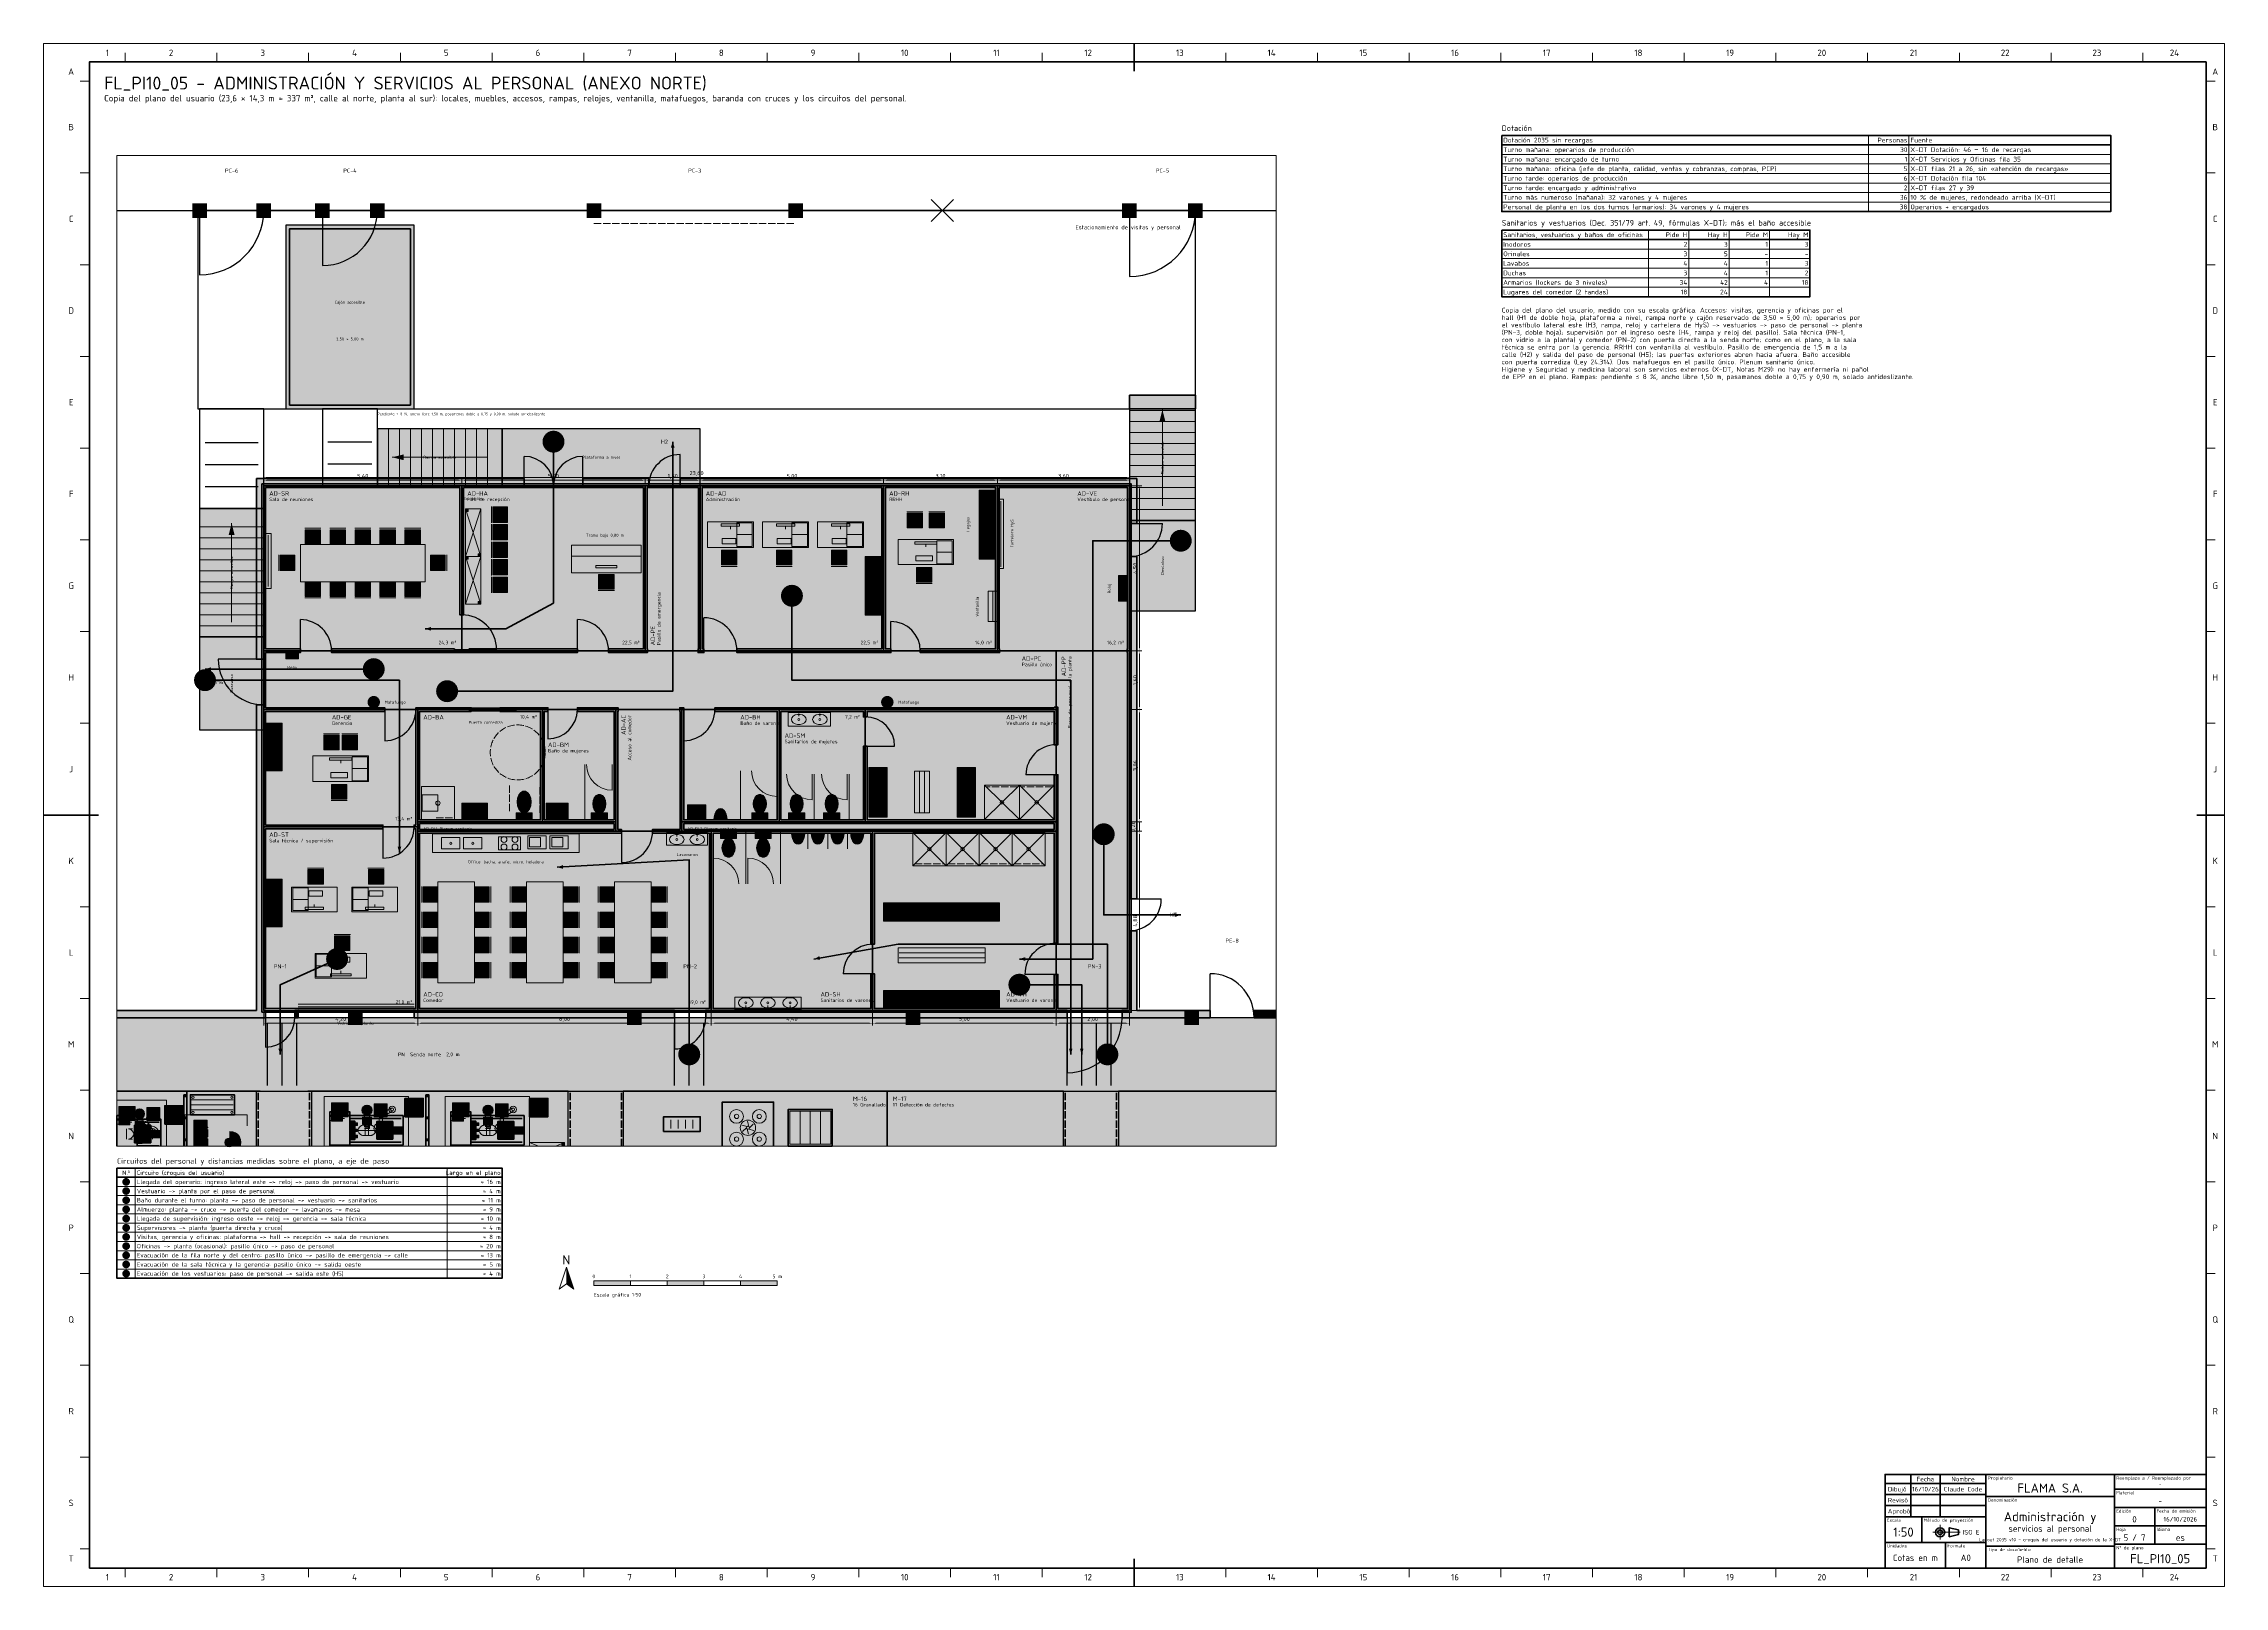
# Paper-space layout 'FL_PI10_05' of a CAD drawing. Header units: millimetres. Extents: x 0 to 1189, y 0 to 841.
# The model-space entities are those that its viewports show. They can reach past a viewport. Long polylines and large blocks are cut down to what shows.
import ezdxf
from ezdxf.enums import TextEntityAlignment as Align

# ---------------------------------------------------------------- set-up
doc = ezdxf.new("R2010")
doc.units = ezdxf.units.MM
doc.linetypes.add('IRAM-E-TRAZOS', pattern=[5, 4, -1])
doc.linetypes.add('IRAM-F-TRAZO-PUNTO', pattern=[20, 15, -2, 1, -2])
for name, color, linetype, lineweight in [('01-VISIBLE', 7, 'CONTINUOUS', 70), ('03-EJE', 1, 'IRAM-F-TRAZO-PUNTO', 18), ('06-TEXTO', 7, 'CONTINUOUS', 25), ('07-RECUADRO', 7, 'CONTINUOUS', 70), ('08-FINA', 5, 'CONTINUOUS', 18), ('10-ROTULO', 7, 'CONTINUOUS', 35), ('11-TEXTO-ROTULO', 7, 'CONTINUOUS', 25), ('A-ABERTURA', 7, 'CONTINUOUS', 25), ('A-COLUMNA', 7, 'CONTINUOUS', 50), ('A-COTA', 7, 'CONTINUOUS', 18), ('A-EJE', 1, 'IRAM-F-TRAZO-PUNTO', 18), ('A-EQUIPO-FINO', 8, 'CONTINUOUS', 13), ('A-EQUIPO-OCULTO', 8, 'IRAM-E-TRAZOS', 13), ('A-EQUIPO-RELLENO', 9, 'CONTINUOUS', 13), ('A-EXTERIOR', 8, 'CONTINUOUS', 25), ('A-MURO', 7, 'CONTINUOUS', 50), ('A-OPERARIO', 6, 'CONTINUOUS', 18), ('A-RELLENO', 9, 'CONTINUOUS', 13), ('A-SECTOR', 1, 'CONTINUOUS', 25), ('A-SECTOR-TXT', 1, 'CONTINUOUS', 25), ('A-SEGURIDAD', 1, 'IRAM-E-TRAZOS', 18), ('A-TABIQUE', 7, 'CONTINUOUS', 50), ('A-TEXTO', 7, 'CONTINUOUS', 18)]:
    doc.layers.add(name, color=color, linetype=linetype, lineweight=lineweight)
for name, color, linetype, lineweight, true_color in [('A-AREA-TRABAJO', 30, 'CONTINUOUS', 13, 0xeb963c), ('A-DEFENSA', 2, 'CONTINUOUS', 35, 0xe6b400), ('A-DEM-AM', 2, 'CONTINUOUS', 35, 0xd7a500), ('A-EQUIPO', 30, 'CONTINUOUS', 35, 0xe67800), ('A-MOBILIARIO', 8, 'CONTINUOUS', 18, 0x50505a), ('A-PASILLO', 2, 'IRAM-E-TRAZOS', 35, 0xd7a500), ('A-SENDA', 2, 'CONTINUOUS', 25, 0xd7a500), ('A-VENTANA', 4, 'CONTINUOUS', 18, 0x0096c8)]:
    doc.layers.add(name, color=color, linetype=linetype, lineweight=lineweight, true_color=true_color)
doc.styles.add('ISO3098', font='isocpeur.ttf')
doc.dimstyles.new('FLAMA-IRAM', dxfattribs={"dimtxt": 3.5, "dimasz": 3.5, "dimexe": 2, "dimexo": 1.5, "dimgap": 1, "dimtad": 1, "dimdec": 1, "dimtxsty": 'ISO3098', "dimblk": 'IRAM_FLECHA', "dimblk1": 'IRAM_FLECHA', "dimblk2": 'IRAM_FLECHA', "dimcen": 2.5, "dimclrd": 3, "dimclre": 3, "dimclrt": 3, "dimazin": 3, "dimtfac": 1, "dimtmove": 0, "dimatfit": 3, "dimlwd": 18, "dimlwe": 18})

# ---------------------------------------------------------------- blocks, each defined once
blk = doc.blocks.new('IRAM_FLECHA')
blk.add_solid([(0, 0), (-1, 0.125), (-1, -0.125)])

msp = doc.modelspace()

# ---------------------------------------------------------------- hatches: boundary and pattern name
at = {"layer": 'A-COLUMNA', "true_color": 0x000000}
h = msp.add_hatch(color=7, dxfattribs=at)
h.dxf.hatch_style = 1
h.paths.add_polyline_path([(166, 306), (174, 306), (174, 314), (166, 314)])
h = msp.add_hatch(color=7, dxfattribs=at)
h.dxf.hatch_style = 1
h.paths.add_polyline_path([(318, 306), (326, 306), (326, 314), (318, 314)])
h = msp.add_hatch(color=7, dxfattribs=at)
h.dxf.hatch_style = 1
h.paths.add_polyline_path([(470, 306), (478, 306), (478, 314), (470, 314)])
h = msp.add_hatch(color=7, dxfattribs=at)
h.dxf.hatch_style = 1
h.paths.add_polyline_path([(622, 306), (630, 306), (630, 314), (622, 314)])
at = {"layer": 'A-EQUIPO-RELLENO', "true_color": 0xeeeeee}
h = msp.add_hatch(color=7, dxfattribs=at)
h.dxf.hatch_style = 1
h.paths.add_polyline_path([(510, 597.6), (510, 585.067), (519, 585.067), (519, 597.6)])
h = msp.add_hatch(color=7, dxfattribs=at)
h.dxf.hatch_style = 1
h.paths.add_polyline_path([(238.4, 561.4), (238.4, 587.4), (230, 587.4), (230, 561.4)])
at = {"layer": 'A-EQUIPO-RELLENO', "true_color": 0x969ba0}
h = msp.add_hatch(color=7, dxfattribs=at)
h.dxf.hatch_style = 1
h.paths.add_polyline_path([(231.4, 586), (231.4, 587.2), (230.2, 587.2), (230.2, 586)])
at = {"layer": 'A-EQUIPO-RELLENO', "true_color": 0xd6e2f0}
h = msp.add_hatch(color=7, dxfattribs=at)
h.dxf.hatch_style = 1
h.paths.add_polyline_path([(245, 580.02), (245, 588.42), (253, 588.42), (253, 580.02)])
h = msp.add_hatch(color=7, dxfattribs=at)
h.dxf.hatch_style = 1
h.paths.add_polyline_path([(470.8, 585), (479.2, 585), (479.2, 577), (470.8, 577)])
h = msp.add_hatch(color=7, dxfattribs=at)
h.dxf.hatch_style = 1
h.paths.add_polyline_path([(482.8, 585), (491.2, 585), (491.2, 577), (482.8, 577)])
at = {"layer": 'A-EQUIPO-RELLENO', "true_color": 0xeeeeee}
h = msp.add_hatch(color=7, dxfattribs=at)
h.dxf.hatch_style = 1
h.paths.add_polyline_path([(510, 585.067), (510, 572.533), (519, 572.533), (519, 585.067)])
at = {"layer": 'A-EQUIPO-RELLENO', "true_color": 0xffffff}
h = msp.add_hatch(color=7, dxfattribs=at)
h.dxf.hatch_style = 1
h.paths.add_polyline_path([(523.4, 554.8), (523.4, 592.6), (520.4, 592.6), (520.4, 554.8)])
h = msp.add_hatch(color=7, dxfattribs=at)
h.dxf.hatch_style = 1
h.paths.add_polyline_path([(124, 544), (124, 574), (121, 574), (121, 544)])
at = {"layer": 'A-EQUIPO-RELLENO', "true_color": 0xd6e2f0}
h = msp.add_hatch(color=7, dxfattribs=at)
h.dxf.hatch_style = 1
h.paths.add_polyline_path([(142.6, 576), (151, 576), (151, 568), (142.6, 568)])
h = msp.add_hatch(color=7, dxfattribs=at)
h.dxf.hatch_style = 1
h.paths.add_polyline_path([(156.2, 576), (164.6, 576), (164.6, 568), (156.2, 568)])
h = msp.add_hatch(color=7, dxfattribs=at)
h.dxf.hatch_style = 1
h.paths.add_polyline_path([(169.8, 576), (178.2, 576), (178.2, 568), (169.8, 568)])
h = msp.add_hatch(color=7, dxfattribs=at)
h.dxf.hatch_style = 1
h.paths.add_polyline_path([(183.4, 576), (191.8, 576), (191.8, 568), (183.4, 568)])
h = msp.add_hatch(color=7, dxfattribs=at)
h.dxf.hatch_style = 1
h.paths.add_polyline_path([(197, 576), (205.4, 576), (205.4, 568), (197, 568)])
h = msp.add_hatch(color=7, dxfattribs=at)
h.dxf.hatch_style = 1
h.paths.add_polyline_path([(245, 570.46), (245, 578.86), (253, 578.86), (253, 570.46)])
at = {"layer": 'A-EQUIPO-RELLENO', "true_color": 0xeedec0}
h = msp.add_hatch(color=7, dxfattribs=at)
h.dxf.hatch_style = 1
h.paths.add_polyline_path([(362, 566.4), (387, 566.4), (387, 580.4), (362, 580.4)])
h = msp.add_hatch(color=7, dxfattribs=at)
h.dxf.hatch_style = 1
h.paths.add_polyline_path([(392, 566.4), (417, 566.4), (417, 580.4), (392, 580.4)])
h = msp.add_hatch(color=7, dxfattribs=at)
h.dxf.hatch_style = 1
h.paths.add_polyline_path([(422, 566.4), (447, 566.4), (447, 580.4), (422, 580.4)])
at = {"layer": 'A-EQUIPO-RELLENO', "true_color": 0xeeeeee}
h = msp.add_hatch(color=7, dxfattribs=at)
h.dxf.hatch_style = 1
h.paths.add_polyline_path([(510, 572.533), (510, 560), (519, 560), (519, 572.533)])
at = {"layer": 'A-EQUIPO-RELLENO', "true_color": 0xd6e2f0}
h = msp.add_hatch(color=7, dxfattribs=at)
h.dxf.hatch_style = 1
h.paths.add_polyline_path([(129, 553.8), (129, 562.2), (137, 562.2), (137, 553.8)])
at = {"layer": 'A-EQUIPO-RELLENO', "true_color": 0xeedec0}
h = msp.add_hatch(color=7, dxfattribs=at)
h.dxf.hatch_style = 1
h.paths.add_polyline_path([(140, 547.6), (208, 547.6), (208, 568), (140, 568)])
at = {"layer": 'A-EQUIPO-RELLENO', "true_color": 0xd6e2f0}
h = msp.add_hatch(color=7, dxfattribs=at)
h.dxf.hatch_style = 1
h.paths.add_polyline_path([(219, 562.2), (219, 553.8), (211, 553.8), (211, 562.2)])
at = {"layer": 'A-EQUIPO-RELLENO', "true_color": 0xeeeeee}
h = msp.add_hatch(color=7, dxfattribs=at)
h.dxf.hatch_style = 1
h.paths.add_polyline_path([(238.4, 535.4), (238.4, 561.4), (230, 561.4), (230, 535.4)])
at = {"layer": 'A-EQUIPO-RELLENO', "true_color": 0x969ba0}
h = msp.add_hatch(color=7, dxfattribs=at)
h.dxf.hatch_style = 1
h.paths.add_polyline_path([(231.4, 560), (231.4, 561.2), (230.2, 561.2), (230.2, 560)])
h = msp.add_hatch(color=7, dxfattribs=at)
h.dxf.hatch_style = 1
h.paths.add_polyline_path([(238.2, 561.6), (238.2, 562.8), (237, 562.8), (237, 561.6)])
at = {"layer": 'A-EQUIPO-RELLENO', "true_color": 0xd6e2f0}
h = msp.add_hatch(color=7, dxfattribs=at)
h.dxf.hatch_style = 1
h.paths.add_polyline_path([(245, 560.9), (245, 569.3), (253, 569.3), (253, 560.9)])
h = msp.add_hatch(color=7, dxfattribs=at)
h.dxf.hatch_style = 1
h.paths.add_polyline_path([(245, 551.34), (245, 559.74), (253, 559.74), (253, 551.34)])
at = {"layer": 'A-EQUIPO-RELLENO', "true_color": 0xeeeeee}
h = msp.add_hatch(color=7, dxfattribs=at)
h.dxf.hatch_style = 1
h.paths.add_polyline_path([(325.8, 567.6), (287.8, 567.6), (287.8, 561.6), (325.8, 561.6)])
at = {"layer": 'A-EQUIPO-RELLENO', "true_color": 0xeedec0}
h = msp.add_hatch(color=7, dxfattribs=at)
h.dxf.hatch_style = 1
h.paths.add_polyline_path([(325.8, 561.6), (287.8, 561.6), (287.8, 552.6), (325.8, 552.6)])
at = {"layer": 'A-EQUIPO-RELLENO', "true_color": 0xd6e2f0}
h = msp.add_hatch(color=7, dxfattribs=at)
h.dxf.hatch_style = 1
h.paths.add_polyline_path([(377.95, 556.8), (369.55, 556.8), (369.55, 564.8), (377.95, 564.8)])
h = msp.add_hatch(color=7, dxfattribs=at)
h.dxf.hatch_style = 1
h.paths.add_polyline_path([(407.95, 556.8), (399.55, 556.8), (399.55, 564.8), (407.95, 564.8)])
h = msp.add_hatch(color=7, dxfattribs=at)
h.dxf.hatch_style = 1
h.paths.add_polyline_path([(437.95, 556.8), (429.55, 556.8), (429.55, 564.8), (437.95, 564.8)])
at = {"layer": 'A-EQUIPO-RELLENO', "true_color": 0xeeeeee}
h = msp.add_hatch(color=7, dxfattribs=at)
h.dxf.hatch_style = 1
h.paths.add_polyline_path([(448, 561.4), (448, 550.733), (456.8, 550.733), (456.8, 561.4)])
at = {"layer": 'A-EQUIPO-RELLENO', "true_color": 0xeedec0}
h = msp.add_hatch(color=7, dxfattribs=at)
h.dxf.hatch_style = 1
h.paths.add_polyline_path([(466, 557.07), (496, 557.07), (496, 570.6), (466, 570.6)])
at = {"layer": 'A-EQUIPO-RELLENO', "true_color": 0xd6e2f0}
h = msp.add_hatch(color=7, dxfattribs=at)
h.dxf.hatch_style = 1
h.paths.add_polyline_path([(151, 539.6), (142.6, 539.6), (142.6, 547.6), (151, 547.6)])
h = msp.add_hatch(color=7, dxfattribs=at)
h.dxf.hatch_style = 1
h.paths.add_polyline_path([(164.6, 539.6), (156.2, 539.6), (156.2, 547.6), (164.6, 547.6)])
h = msp.add_hatch(color=7, dxfattribs=at)
h.dxf.hatch_style = 1
h.paths.add_polyline_path([(178.2, 539.6), (169.8, 539.6), (169.8, 547.6), (178.2, 547.6)])
h = msp.add_hatch(color=7, dxfattribs=at)
h.dxf.hatch_style = 1
h.paths.add_polyline_path([(191.8, 539.6), (183.4, 539.6), (183.4, 547.6), (191.8, 547.6)])
h = msp.add_hatch(color=7, dxfattribs=at)
h.dxf.hatch_style = 1
h.paths.add_polyline_path([(205.4, 539.6), (197, 539.6), (197, 547.6), (205.4, 547.6)])
h = msp.add_hatch(color=7, dxfattribs=at)
h.dxf.hatch_style = 1
h.paths.add_polyline_path([(245, 541.78), (245, 550.18), (253, 550.18), (253, 541.78)])
h = msp.add_hatch(color=7, dxfattribs=at)
h.dxf.hatch_style = 1
h.paths.add_polyline_path([(311, 543.6), (302.6, 543.6), (302.6, 551.6), (311, 551.6)])
at = {"layer": 'A-EQUIPO-RELLENO', "true_color": 0xeeeeee}
h = msp.add_hatch(color=7, dxfattribs=at)
h.dxf.hatch_style = 1
h.paths.add_polyline_path([(448, 550.733), (448, 540.067), (456.8, 540.067), (456.8, 550.733)])
at = {"layer": 'A-EQUIPO-RELLENO', "true_color": 0xd6e2f0}
h = msp.add_hatch(color=7, dxfattribs=at)
h.dxf.hatch_style = 1
h.paths.add_polyline_path([(484.3, 547.47), (475.9, 547.47), (475.9, 555.47), (484.3, 555.47)])
at = {"layer": 'A-EQUIPO-RELLENO', "true_color": 0xcdd0d4}
h = msp.add_hatch(color=7, dxfattribs=at)
h.dxf.hatch_style = 1
h.paths.add_polyline_path([(586, 551), (586, 537), (591, 537), (591, 551)])
at = {"layer": 'A-EQUIPO-RELLENO', "true_color": 0x969ba0}
h = msp.add_hatch(color=7, dxfattribs=at)
h.dxf.hatch_style = 1
h.paths.add_polyline_path([(238.2, 535.6), (238.2, 536.8), (237, 536.8), (237, 535.6)])
at = {"layer": 'A-EQUIPO-RELLENO', "true_color": 0xeeeeee}
h = msp.add_hatch(color=7, dxfattribs=at)
h.dxf.hatch_style = 1
h.paths.add_polyline_path([(448, 540.067), (448, 529.4), (456.8, 529.4), (456.8, 540.067)])
h = msp.add_hatch(color=7, dxfattribs=at)
h.dxf.hatch_style = 1
h.paths.add_polyline_path([(520, 526), (520, 542.6), (515, 542.6), (515, 526)])
at = {"layer": 'A-EQUIPO-RELLENO', "true_color": 0xcdd0d4}
h = msp.add_hatch(color=7, dxfattribs=at)
h.dxf.hatch_style = 1
h.paths.add_polyline_path([(132, 505.6), (139, 505.6), (139, 509.6), (132, 509.6)])
at = {"layer": 'A-EQUIPO-RELLENO', "true_color": 0xf8f8fc}
h = msp.add_hatch(color=7, dxfattribs=at)
h.dxf.hatch_style = 1
h.paths.add_polyline_path([(406, 469), (429, 469), (429, 477), (406, 477)])
at = {"layer": 'A-EQUIPO-RELLENO', "true_color": 0xeeeeee}
h = msp.add_hatch(color=7, dxfattribs=at)
h.dxf.hatch_style = 1
h.paths.add_polyline_path([(130, 457.6), (130, 470.6), (121.6, 470.6), (121.6, 457.6)])
at = {"layer": 'A-EQUIPO-RELLENO', "true_color": 0xd6e2f0}
h = msp.add_hatch(color=7, dxfattribs=at)
h.dxf.hatch_style = 1
h.paths.add_polyline_path([(152.8, 464), (161.2, 464), (161.2, 456), (152.8, 456)])
h = msp.add_hatch(color=7, dxfattribs=at)
h.dxf.hatch_style = 1
h.paths.add_polyline_path([(162.8, 464), (171.2, 464), (171.2, 456), (162.8, 456)])
at = {"layer": 'A-EQUIPO-RELLENO', "true_color": 0xeeeeee}
h = msp.add_hatch(color=7, dxfattribs=at)
h.dxf.hatch_style = 1
h.paths.add_polyline_path([(130, 444.6), (130, 457.6), (121.6, 457.6), (121.6, 444.6)])
at = {"layer": 'A-EQUIPO-RELLENO', "true_color": 0xeedec0}
h = msp.add_hatch(color=7, dxfattribs=at)
h.dxf.hatch_style = 1
h.paths.add_polyline_path([(146.8, 438.8), (177.2, 438.8), (177.2, 452.8), (146.8, 452.8)])
at = {"layer": 'A-EQUIPO-RELLENO', "true_color": 0xeeeeee}
h = msp.add_hatch(color=7, dxfattribs=at)
h.dxf.hatch_style = 1
h.paths.add_polyline_path([(460, 437.4), (460, 446.4), (450, 446.4), (450, 437.4)])
at = {"layer": 'A-EQUIPO-RELLENO', "true_color": 0xeedec0}
h = msp.add_hatch(color=7, dxfattribs=at)
h.dxf.hatch_style = 1
h.paths.add_polyline_path([(483, 421.6), (483, 444.4), (474.8, 444.4), (474.8, 421.6)])
at = {"layer": 'A-EQUIPO-RELLENO', "true_color": 0xeeeeee}
h = msp.add_hatch(color=7, dxfattribs=at)
h.dxf.hatch_style = 1
h.paths.add_polyline_path([(498, 446.4), (498, 437.4), (508, 437.4), (508, 446.4)])
at = {"layer": 'A-EQUIPO-RELLENO', "true_color": 0xd6e2f0}
h = msp.add_hatch(color=7, dxfattribs=at)
h.dxf.hatch_style = 1
h.paths.add_polyline_path([(165.288, 429.2), (156.888, 429.2), (156.888, 437.2), (165.288, 437.2)])
at = {"layer": 'A-EQUIPO-RELLENO', "true_color": 0xc8e1fa}
h = msp.add_hatch(color=7, dxfattribs=at)
h.dxf.hatch_style = 1
h.paths.add_polyline_path([(224, 436), (206, 436), (206, 418), (224, 418)])
at = {"layer": 'A-EQUIPO-RELLENO', "true_color": 0xf8f8fc}
h = msp.add_hatch(color=7, dxfattribs=at)
h.dxf.hatch_style = 1
h.paths.add_polyline_path([(258.2, 427.6), (258.429, 425.548), (259.089, 423.743), (260.1, 422.404), (261.34, 421.691), (262.66, 421.691), (263.9, 422.404), (264.911, 423.743), (265.571, 425.548), (265.8, 427.6), (265.571, 429.652), (264.911, 431.457), (263.9, 432.796), (262.66, 433.509), (261.34, 433.509), (260.1, 432.796), (259.089, 431.457), (258.429, 429.652), (258.2, 427.6)])
h = msp.add_hatch(color=7, dxfattribs=at)
h.dxf.hatch_style = 1
h.paths.add_polyline_path([(299.4, 426.6), (299.617, 424.821), (300.242, 423.258), (301.2, 422.097), (302.375, 421.479), (303.625, 421.479), (304.8, 422.097), (305.758, 423.258), (306.383, 424.821), (306.6, 426.6), (306.383, 428.379), (305.758, 429.942), (304.8, 431.103), (303.625, 431.721), (302.375, 431.721), (301.2, 431.103), (300.242, 429.942), (299.617, 428.379), (299.4, 426.6)])
h = msp.add_hatch(color=7, dxfattribs=at)
h.dxf.hatch_style = 1
h.paths.add_polyline_path([(386.9, 426.6), (387.117, 424.821), (387.742, 423.258), (388.7, 422.097), (389.875, 421.479), (391.125, 421.479), (392.3, 422.097), (393.258, 423.258), (393.883, 424.821), (394.1, 426.6), (393.883, 428.379), (393.258, 429.942), (392.3, 431.103), (391.125, 431.721), (389.875, 431.721), (388.7, 431.103), (387.742, 429.942), (387.117, 428.379), (386.9, 426.6)])
h = msp.add_hatch(color=7, dxfattribs=at)
h.dxf.hatch_style = 1
h.paths.add_polyline_path([(406.95, 426.6), (407.167, 424.821), (407.792, 423.258), (408.75, 422.097), (409.925, 421.479), (411.175, 421.479), (412.35, 422.097), (413.308, 423.258), (413.933, 424.821), (414.15, 426.6), (413.933, 428.379), (413.308, 429.942), (412.35, 431.103), (411.175, 431.721), (409.925, 431.721), (408.75, 431.103), (407.792, 429.942), (407.167, 428.379), (406.95, 426.6)])
h = msp.add_hatch(color=7, dxfattribs=at)
h.dxf.hatch_style = 1
h.paths.add_polyline_path([(426.05, 426.6), (426.267, 424.821), (426.892, 423.258), (427.85, 422.097), (429.025, 421.479), (430.275, 421.479), (431.45, 422.097), (432.408, 423.258), (433.033, 424.821), (433.25, 426.6), (433.033, 428.379), (432.408, 429.942), (431.45, 431.103), (430.275, 431.721), (429.025, 431.721), (427.85, 431.103), (426.892, 429.942), (426.267, 428.379), (426.05, 426.6)])
at = {"layer": 'A-EQUIPO-RELLENO', "true_color": 0xeeeeee}
h = msp.add_hatch(color=7, dxfattribs=at)
h.dxf.hatch_style = 1
h.paths.add_polyline_path([(460, 428.4), (460, 437.4), (450, 437.4), (450, 428.4)])
h = msp.add_hatch(color=7, dxfattribs=at)
h.dxf.hatch_style = 1
h.paths.add_polyline_path([(460, 419.4), (460, 428.4), (450, 428.4), (450, 419.4)])
h = msp.add_hatch(color=7, dxfattribs=at)
h.dxf.hatch_style = 1
h.paths.add_polyline_path([(498, 437.4), (498, 428.4), (508, 428.4), (508, 437.4)])
h = msp.add_hatch(color=7, dxfattribs=at)
h.dxf.hatch_style = 1
h.paths.add_polyline_path([(498, 428.4), (498, 419.4), (508, 419.4), (508, 428.4)])
at = {"layer": 'A-EQUIPO-RELLENO', "true_color": 0xc8e1fa}
h = msp.add_hatch(color=7, dxfattribs=at)
h.dxf.hatch_style = 1
h.paths.add_polyline_path([(532, 436.8), (513, 436.8), (513, 418), (532, 418)])
h = msp.add_hatch(color=7, dxfattribs=at)
h.dxf.hatch_style = 1
h.paths.add_polyline_path([(551, 436.8), (532, 436.8), (532, 418), (551, 418)])
at = {"layer": 'A-EQUIPO-RELLENO', "true_color": 0xf8f8fc}
h = msp.add_hatch(color=7, dxfattribs=at)
h.dxf.hatch_style = 1
h.paths.add_polyline_path([(242, 427), (228, 427), (228, 417.6), (242, 417.6)])
h = msp.add_hatch(color=7, dxfattribs=at)
h.dxf.hatch_style = 1
h.paths.add_polyline_path([(266.4, 421.6), (257.6, 421.6), (257.6, 418), (266.4, 418)])
h = msp.add_hatch(color=7, dxfattribs=at)
h.dxf.hatch_style = 1
h.paths.add_polyline_path([(286, 427), (274, 427), (274, 417.6), (286, 417.6)])
h = msp.add_hatch(color=7, dxfattribs=at)
h.dxf.hatch_style = 1
h.paths.add_polyline_path([(307.4, 421.6), (298.6, 421.6), (298.6, 418), (307.4, 418)])
h = msp.add_hatch(color=7, dxfattribs=at)
h.dxf.hatch_style = 1
h.paths.add_polyline_path([(361, 426), (351, 426), (351, 417.6), (361, 417.6)])
h = msp.add_hatch(color=7, dxfattribs=at)
h.dxf.hatch_style = 1
h.paths.add_polyline_path([(365.4, 418), (365.523, 419.553), (365.882, 421), (366.454, 422.243), (367.2, 423.196), (368.068, 423.796), (369, 424), (369.932, 423.796), (370.8, 423.196), (371.546, 422.243), (372.118, 421), (372.477, 419.553), (372.6, 418)])
h = msp.add_hatch(color=7, dxfattribs=at)
h.dxf.hatch_style = 1
h.paths.add_polyline_path([(394.9, 421.6), (386.1, 421.6), (386.1, 418), (394.9, 418)])
h = msp.add_hatch(color=7, dxfattribs=at)
h.dxf.hatch_style = 1
h.paths.add_polyline_path([(414.95, 421.6), (406.15, 421.6), (406.15, 418), (414.95, 418)])
h = msp.add_hatch(color=7, dxfattribs=at)
h.dxf.hatch_style = 1
h.paths.add_polyline_path([(434.05, 421.6), (425.25, 421.6), (425.25, 418), (434.05, 418)])
at = {"layer": 'A-EQUIPO-RELLENO', "true_color": 0xeeeeee}
h = msp.add_hatch(color=7, dxfattribs=at)
h.dxf.hatch_style = 1
h.paths.add_polyline_path([(212, 400), (292, 400), (292, 410.2), (212, 410.2)])
at = {"layer": 'A-EQUIPO-RELLENO', "true_color": 0xf8f8fc}
h = msp.add_hatch(color=7, dxfattribs=at)
h.dxf.hatch_style = 1
h.paths.add_polyline_path([(339.6, 404), (362, 404), (362, 411), (339.6, 411)])
h = msp.add_hatch(color=7, dxfattribs=at)
h.dxf.hatch_style = 1
h.paths.add_polyline_path([(369.05, 407.6), (377.85, 407.6), (377.85, 411.2), (369.05, 411.2)])
h = msp.add_hatch(color=7, dxfattribs=at)
h.dxf.hatch_style = 1
h.paths.add_polyline_path([(377.05, 402.6), (376.833, 404.379), (376.208, 405.942), (375.25, 407.103), (374.075, 407.721), (372.825, 407.721), (371.65, 407.103), (370.692, 405.942), (370.067, 404.379), (369.85, 402.6), (370.067, 400.821), (370.692, 399.258), (371.65, 398.097), (372.825, 397.479), (374.075, 397.479), (375.25, 398.097), (376.208, 399.258), (376.833, 400.821), (377.05, 402.6)])
h = msp.add_hatch(color=7, dxfattribs=at)
h.dxf.hatch_style = 1
h.paths.add_polyline_path([(387.95, 407.6), (396.75, 407.6), (396.75, 411.2), (387.95, 411.2)])
h = msp.add_hatch(color=7, dxfattribs=at)
h.dxf.hatch_style = 1
h.paths.add_polyline_path([(395.95, 402.6), (395.733, 404.379), (395.108, 405.942), (394.15, 407.103), (392.975, 407.721), (391.725, 407.721), (390.55, 407.103), (389.592, 405.942), (388.967, 404.379), (388.75, 402.6), (388.967, 400.821), (389.592, 399.258), (390.55, 398.097), (391.725, 397.479), (392.975, 397.479), (394.15, 398.097), (395.108, 399.258), (395.733, 400.821), (395.95, 402.6)])
h = msp.add_hatch(color=7, dxfattribs=at)
h.dxf.hatch_style = 1
h.paths.add_polyline_path([(414.975, 410.6), (414.852, 409.047), (414.493, 407.6), (413.921, 406.357), (413.175, 405.404), (412.307, 404.804), (411.375, 404.6), (410.443, 404.804), (409.575, 405.404), (408.829, 406.357), (408.257, 407.6), (407.898, 409.047), (407.775, 410.6)])
h = msp.add_hatch(color=7, dxfattribs=at)
h.dxf.hatch_style = 1
h.paths.add_polyline_path([(425.725, 410.6), (425.602, 409.047), (425.243, 407.6), (424.671, 406.357), (423.925, 405.404), (423.057, 404.804), (422.125, 404.6), (421.193, 404.804), (420.325, 405.404), (419.579, 406.357), (419.007, 407.6), (418.648, 409.047), (418.525, 410.6)])
h = msp.add_hatch(color=7, dxfattribs=at)
h.dxf.hatch_style = 1
h.paths.add_polyline_path([(436.475, 410.6), (436.352, 409.047), (435.993, 407.6), (435.421, 406.357), (434.675, 405.404), (433.807, 404.804), (432.875, 404.6), (431.943, 404.804), (431.075, 405.404), (430.329, 406.357), (429.757, 407.6), (429.398, 409.047), (429.275, 410.6)])
h = msp.add_hatch(color=7, dxfattribs=at)
h.dxf.hatch_style = 1
h.paths.add_polyline_path([(447.225, 410.6), (447.102, 409.047), (446.743, 407.6), (446.171, 406.357), (445.425, 405.404), (444.557, 404.804), (443.625, 404.6), (442.693, 404.804), (441.825, 405.404), (441.079, 406.357), (440.507, 407.6), (440.148, 409.047), (440.025, 410.6)])
at = {"layer": 'A-EQUIPO-RELLENO', "true_color": 0xc8e1fa}
h = msp.add_hatch(color=7, dxfattribs=at)
h.dxf.hatch_style = 1
h.paths.add_polyline_path([(474, 392.8), (492, 392.8), (492, 411), (474, 411)])
h = msp.add_hatch(color=7, dxfattribs=at)
h.dxf.hatch_style = 1
h.paths.add_polyline_path([(492, 392.8), (510, 392.8), (510, 411), (492, 411)])
h = msp.add_hatch(color=7, dxfattribs=at)
h.dxf.hatch_style = 1
h.paths.add_polyline_path([(510, 392.8), (528, 392.8), (528, 411), (510, 411)])
h = msp.add_hatch(color=7, dxfattribs=at)
h.dxf.hatch_style = 1
h.paths.add_polyline_path([(528, 392.8), (546, 392.8), (546, 411), (528, 411)])
at = {"layer": 'A-EQUIPO-RELLENO', "true_color": 0xeeeeee}
h = msp.add_hatch(color=7, dxfattribs=at)
h.dxf.hatch_style = 1
h.paths.add_polyline_path([(130, 372.6), (130, 385.6), (121.6, 385.6), (121.6, 372.6)])
at = {"layer": 'A-EQUIPO-RELLENO', "true_color": 0xeedec0}
h = msp.add_hatch(color=7, dxfattribs=at)
h.dxf.hatch_style = 1
h.paths.add_polyline_path([(160, 381.11), (135.2, 381.11), (135.2, 367.8), (160, 367.8)])
at = {"layer": 'A-EQUIPO-RELLENO', "true_color": 0xd6e2f0}
h = msp.add_hatch(color=7, dxfattribs=at)
h.dxf.hatch_style = 1
h.paths.add_polyline_path([(144.144, 390.71), (152.544, 390.71), (152.544, 382.71), (144.144, 382.71)])
at = {"layer": 'A-EQUIPO-RELLENO', "true_color": 0xeedec0}
h = msp.add_hatch(color=7, dxfattribs=at)
h.dxf.hatch_style = 1
h.paths.add_polyline_path([(193, 381.11), (168, 381.11), (168, 367.8), (193, 367.8)])
at = {"layer": 'A-EQUIPO-RELLENO', "true_color": 0xd6e2f0}
h = msp.add_hatch(color=7, dxfattribs=at)
h.dxf.hatch_style = 1
h.paths.add_polyline_path([(177.05, 390.71), (185.45, 390.71), (185.45, 382.71), (177.05, 382.71)])
h = msp.add_hatch(color=7, dxfattribs=at)
h.dxf.hatch_style = 1
h.paths.add_polyline_path([(207, 372.925), (207, 381.325), (215, 381.325), (215, 372.925)])
at = {"layer": 'A-EQUIPO-RELLENO', "true_color": 0xeedec0}
h = msp.add_hatch(color=7, dxfattribs=at)
h.dxf.hatch_style = 1
h.paths.add_polyline_path([(235, 329), (235, 384), (215, 384), (215, 329)])
at = {"layer": 'A-EQUIPO-RELLENO', "true_color": 0xd6e2f0}
h = msp.add_hatch(color=7, dxfattribs=at)
h.dxf.hatch_style = 1
h.paths.add_polyline_path([(243, 381.325), (243, 372.925), (235, 372.925), (235, 381.325)])
h = msp.add_hatch(color=7, dxfattribs=at)
h.dxf.hatch_style = 1
h.paths.add_polyline_path([(255.2, 372.925), (255.2, 381.325), (263.2, 381.325), (263.2, 372.925)])
at = {"layer": 'A-EQUIPO-RELLENO', "true_color": 0xeedec0}
h = msp.add_hatch(color=7, dxfattribs=at)
h.dxf.hatch_style = 1
h.paths.add_polyline_path([(283.2, 329), (283.2, 384), (263.2, 384), (263.2, 329)])
at = {"layer": 'A-EQUIPO-RELLENO', "true_color": 0xd6e2f0}
h = msp.add_hatch(color=7, dxfattribs=at)
h.dxf.hatch_style = 1
h.paths.add_polyline_path([(291.2, 381.325), (291.2, 372.925), (283.2, 372.925), (283.2, 381.325)])
h = msp.add_hatch(color=7, dxfattribs=at)
h.dxf.hatch_style = 1
h.paths.add_polyline_path([(303.2, 372.925), (303.2, 381.325), (311.2, 381.325), (311.2, 372.925)])
at = {"layer": 'A-EQUIPO-RELLENO', "true_color": 0xeedec0}
h = msp.add_hatch(color=7, dxfattribs=at)
h.dxf.hatch_style = 1
h.paths.add_polyline_path([(331.2, 329), (331.2, 384), (311.2, 384), (311.2, 329)])
at = {"layer": 'A-EQUIPO-RELLENO', "true_color": 0xd6e2f0}
h = msp.add_hatch(color=7, dxfattribs=at)
h.dxf.hatch_style = 1
h.paths.add_polyline_path([(339.2, 381.325), (339.2, 372.925), (331.2, 372.925), (331.2, 381.325)])
at = {"layer": 'A-EQUIPO-RELLENO', "true_color": 0xeeeeee}
h = msp.add_hatch(color=7, dxfattribs=at)
h.dxf.hatch_style = 1
h.paths.add_polyline_path([(130, 359.6), (130, 372.6), (121.6, 372.6), (121.6, 359.6)])
h = msp.add_hatch(color=7, dxfattribs=at)
h.dxf.hatch_style = 1
h.paths.add_polyline_path([(458, 362.6), (467.029, 362.6), (467.029, 372.6), (458, 372.6)])
h = msp.add_hatch(color=7, dxfattribs=at)
h.dxf.hatch_style = 1
h.paths.add_polyline_path([(467.029, 362.6), (476.057, 362.6), (476.057, 372.6), (467.029, 372.6)])
h = msp.add_hatch(color=7, dxfattribs=at)
h.dxf.hatch_style = 1
h.paths.add_polyline_path([(476.057, 362.6), (485.086, 362.6), (485.086, 372.6), (476.057, 372.6)])
h = msp.add_hatch(color=7, dxfattribs=at)
h.dxf.hatch_style = 1
h.paths.add_polyline_path([(485.086, 362.6), (494.114, 362.6), (494.114, 372.6), (485.086, 372.6)])
h = msp.add_hatch(color=7, dxfattribs=at)
h.dxf.hatch_style = 1
h.paths.add_polyline_path([(494.114, 362.6), (503.143, 362.6), (503.143, 372.6), (494.114, 372.6)])
h = msp.add_hatch(color=7, dxfattribs=at)
h.dxf.hatch_style = 1
h.paths.add_polyline_path([(503.143, 362.6), (512.171, 362.6), (512.171, 372.6), (503.143, 372.6)])
h = msp.add_hatch(color=7, dxfattribs=at)
h.dxf.hatch_style = 1
h.paths.add_polyline_path([(512.171, 362.6), (521.2, 362.6), (521.2, 372.6), (512.171, 372.6)])
at = {"layer": 'A-EQUIPO-RELLENO', "true_color": 0xd6e2f0}
h = msp.add_hatch(color=7, dxfattribs=at)
h.dxf.hatch_style = 1
h.paths.add_polyline_path([(207, 359.175), (207, 367.575), (215, 367.575), (215, 359.175)])
h = msp.add_hatch(color=7, dxfattribs=at)
h.dxf.hatch_style = 1
h.paths.add_polyline_path([(243, 367.575), (243, 359.175), (235, 359.175), (235, 367.575)])
h = msp.add_hatch(color=7, dxfattribs=at)
h.dxf.hatch_style = 1
h.paths.add_polyline_path([(255.2, 359.175), (255.2, 367.575), (263.2, 367.575), (263.2, 359.175)])
h = msp.add_hatch(color=7, dxfattribs=at)
h.dxf.hatch_style = 1
h.paths.add_polyline_path([(291.2, 367.575), (291.2, 359.175), (283.2, 359.175), (283.2, 367.575)])
h = msp.add_hatch(color=7, dxfattribs=at)
h.dxf.hatch_style = 1
h.paths.add_polyline_path([(303.2, 359.175), (303.2, 367.575), (311.2, 367.575), (311.2, 359.175)])
h = msp.add_hatch(color=7, dxfattribs=at)
h.dxf.hatch_style = 1
h.paths.add_polyline_path([(339.2, 367.575), (339.2, 359.175), (331.2, 359.175), (331.2, 367.575)])
at = {"layer": 'A-EQUIPO-RELLENO', "true_color": 0xeedec0}
h = msp.add_hatch(color=7, dxfattribs=at)
h.dxf.hatch_style = 1
h.paths.add_polyline_path([(176, 345.02), (148, 345.02), (148, 331.6), (176, 331.6)])
at = {"layer": 'A-EQUIPO-RELLENO', "true_color": 0xd6e2f0}
h = msp.add_hatch(color=7, dxfattribs=at)
h.dxf.hatch_style = 1
h.paths.add_polyline_path([(158.64, 354.62), (167.04, 354.62), (167.04, 346.62), (158.64, 346.62)])
h = msp.add_hatch(color=7, dxfattribs=at)
h.dxf.hatch_style = 1
h.paths.add_polyline_path([(207, 345.425), (207, 353.825), (215, 353.825), (215, 345.425)])
h = msp.add_hatch(color=7, dxfattribs=at)
h.dxf.hatch_style = 1
h.paths.add_polyline_path([(243, 353.825), (243, 345.425), (235, 345.425), (235, 353.825)])
h = msp.add_hatch(color=7, dxfattribs=at)
h.dxf.hatch_style = 1
h.paths.add_polyline_path([(255.2, 345.425), (255.2, 353.825), (263.2, 353.825), (263.2, 345.425)])
h = msp.add_hatch(color=7, dxfattribs=at)
h.dxf.hatch_style = 1
h.paths.add_polyline_path([(291.2, 353.825), (291.2, 345.425), (283.2, 345.425), (283.2, 353.825)])
h = msp.add_hatch(color=7, dxfattribs=at)
h.dxf.hatch_style = 1
h.paths.add_polyline_path([(303.2, 345.425), (303.2, 353.825), (311.2, 353.825), (311.2, 345.425)])
h = msp.add_hatch(color=7, dxfattribs=at)
h.dxf.hatch_style = 1
h.paths.add_polyline_path([(339.2, 353.825), (339.2, 345.425), (331.2, 345.425), (331.2, 353.825)])
at = {"layer": 'A-EQUIPO-RELLENO', "true_color": 0xeedec0}
h = msp.add_hatch(color=7, dxfattribs=at)
h.dxf.hatch_style = 1
h.paths.add_polyline_path([(466, 340), (513.4, 340), (513.4, 348), (466, 348)])
at = {"layer": 'A-EQUIPO-RELLENO', "true_color": 0xd6e2f0}
h = msp.add_hatch(color=7, dxfattribs=at)
h.dxf.hatch_style = 1
h.paths.add_polyline_path([(207, 331.675), (207, 340.075), (215, 340.075), (215, 331.675)])
h = msp.add_hatch(color=7, dxfattribs=at)
h.dxf.hatch_style = 1
h.paths.add_polyline_path([(243, 340.075), (243, 331.675), (235, 331.675), (235, 340.075)])
h = msp.add_hatch(color=7, dxfattribs=at)
h.dxf.hatch_style = 1
h.paths.add_polyline_path([(255.2, 331.675), (255.2, 340.075), (263.2, 340.075), (263.2, 331.675)])
h = msp.add_hatch(color=7, dxfattribs=at)
h.dxf.hatch_style = 1
h.paths.add_polyline_path([(291.2, 340.075), (291.2, 331.675), (283.2, 331.675), (283.2, 340.075)])
h = msp.add_hatch(color=7, dxfattribs=at)
h.dxf.hatch_style = 1
h.paths.add_polyline_path([(303.2, 331.675), (303.2, 340.075), (311.2, 340.075), (311.2, 331.675)])
h = msp.add_hatch(color=7, dxfattribs=at)
h.dxf.hatch_style = 1
h.paths.add_polyline_path([(339.2, 340.075), (339.2, 331.675), (331.2, 331.675), (331.2, 340.075)])
at = {"layer": 'A-EQUIPO-RELLENO', "true_color": 0xf8f8fc}
h = msp.add_hatch(color=7, dxfattribs=at)
h.dxf.hatch_style = 1
h.paths.add_polyline_path([(413, 321.2), (376.8, 321.2), (376.8, 314.4), (413, 314.4)])
at = {"layer": 'A-EQUIPO-RELLENO', "true_color": 0xeeeeee}
h = msp.add_hatch(color=7, dxfattribs=at)
h.dxf.hatch_style = 1
h.paths.add_polyline_path([(467.029, 324.8), (458, 324.8), (458, 314.8), (467.029, 314.8)])
h = msp.add_hatch(color=7, dxfattribs=at)
h.dxf.hatch_style = 1
h.paths.add_polyline_path([(476.057, 324.8), (467.029, 324.8), (467.029, 314.8), (476.057, 314.8)])
h = msp.add_hatch(color=7, dxfattribs=at)
h.dxf.hatch_style = 1
h.paths.add_polyline_path([(485.086, 324.8), (476.057, 324.8), (476.057, 314.8), (485.086, 314.8)])
h = msp.add_hatch(color=7, dxfattribs=at)
h.dxf.hatch_style = 1
h.paths.add_polyline_path([(494.114, 324.8), (485.086, 324.8), (485.086, 314.8), (494.114, 314.8)])
h = msp.add_hatch(color=7, dxfattribs=at)
h.dxf.hatch_style = 1
h.paths.add_polyline_path([(503.143, 324.8), (494.114, 324.8), (494.114, 314.8), (503.143, 314.8)])
h = msp.add_hatch(color=7, dxfattribs=at)
h.dxf.hatch_style = 1
h.paths.add_polyline_path([(512.171, 324.8), (503.143, 324.8), (503.143, 314.8), (512.171, 314.8)])
h = msp.add_hatch(color=7, dxfattribs=at)
h.dxf.hatch_style = 1
h.paths.add_polyline_path([(521.2, 324.8), (512.171, 324.8), (512.171, 314.8), (521.2, 314.8)])
at = {"layer": 'A-EQUIPO-RELLENO', "true_color": 0xcdd0d4}
h = msp.add_hatch(color=7, dxfattribs=at)
h.dxf.hatch_style = 1
h.paths.add_polyline_path([(41, 254), (50, 254), (50, 261.6), (41, 261.6)])
at = {"layer": 'A-EQUIPO-RELLENO', "true_color": 0xe6e6dc}
h = msp.add_hatch(color=7, dxfattribs=at)
h.dxf.hatch_style = 1
h.paths.add_polyline_path([(66, 252), (76, 252), (76, 262), (66, 262)])
at = {"layer": 'A-EQUIPO-RELLENO', "true_color": 0xc8e1f5}
h = msp.add_hatch(color=7, dxfattribs=at)
h.dxf.hatch_style = 1
h.paths.add_polyline_path([(76.4, 268), (78, 268), (78, 240), (76.4, 240)])
at = {"layer": 'A-EQUIPO-RELLENO', "true_color": 0x969ba0}
h = msp.add_hatch(color=7, dxfattribs=at)
h.dxf.hatch_style = 1
h.paths.add_polyline_path([(76.6, 268), (76.6, 266.8), (77.8, 266.8), (77.8, 268)])
at = {"layer": 'A-EQUIPO-RELLENO', "true_color": 0xeeeeee}
h = msp.add_hatch(color=7, dxfattribs=at)
h.dxf.hatch_style = 1
h.paths.add_polyline_path([(80, 257), (104, 257), (104, 268), (80, 268)])
at = {"layer": 'A-EQUIPO-RELLENO', "true_color": 0xcdd0d4}
h = msp.add_hatch(color=7, dxfattribs=at)
h.dxf.hatch_style = 1
h.paths.add_polyline_path([(157, 256), (166, 256), (166, 263.6), (157, 263.6)])
h = msp.add_hatch(color=7, dxfattribs=at)
h.dxf.hatch_style = 1
h.paths.add_polyline_path([(178.9, 259.6), (178.811, 260.273), (178.552, 260.9), (178.138, 261.438), (177.6, 261.852), (176.973, 262.111), (176.3, 262.2), (175.627, 262.111), (175, 261.852), (174.462, 261.438), (174.048, 260.9), (173.789, 260.273), (173.7, 259.6), (173.789, 258.927), (174.048, 258.3), (174.462, 257.762), (175, 257.348), (175.627, 257.089), (176.3, 257), (176.973, 257.089), (177.6, 257.348), (178.138, 257.762), (178.552, 258.3), (178.811, 258.927)])
at = {"layer": 'A-EQUIPO-RELLENO', "true_color": 0xeeeeee}
h = msp.add_hatch(color=7, dxfattribs=at)
h.dxf.hatch_style = 1
h.paths.add_polyline_path([(180.3, 256), (187.3, 256), (187.3, 263), (180.3, 263)])
at = {"layer": 'A-EQUIPO-RELLENO', "true_color": 0xe6e6dc}
h = msp.add_hatch(color=7, dxfattribs=at)
h.dxf.hatch_style = 1
h.paths.add_polyline_path([(197, 256), (207, 256), (207, 266), (197, 266)])
at = {"layer": 'A-EQUIPO-RELLENO', "true_color": 0xc8e1f5}
h = msp.add_hatch(color=7, dxfattribs=at)
h.dxf.hatch_style = 1
h.paths.add_polyline_path([(208.4, 268), (210, 268), (210, 240), (208.4, 240)])
at = {"layer": 'A-EQUIPO-RELLENO', "true_color": 0x969ba0}
h = msp.add_hatch(color=7, dxfattribs=at)
h.dxf.hatch_style = 1
h.paths.add_polyline_path([(208.6, 268), (208.6, 266.8), (209.8, 266.8), (209.8, 268)])
at = {"layer": 'A-EQUIPO-RELLENO', "true_color": 0xcdd0d4}
h = msp.add_hatch(color=7, dxfattribs=at)
h.dxf.hatch_style = 1
h.paths.add_polyline_path([(223, 256), (232, 256), (232, 263.6), (223, 263.6)])
h = msp.add_hatch(color=7, dxfattribs=at)
h.dxf.hatch_style = 1
h.paths.add_polyline_path([(244.9, 259.6), (244.811, 260.273), (244.552, 260.9), (244.138, 261.438), (243.6, 261.852), (242.973, 262.111), (242.3, 262.2), (241.627, 262.111), (241, 261.852), (240.462, 261.438), (240.048, 260.9), (239.789, 260.273), (239.7, 259.6), (239.789, 258.927), (240.048, 258.3), (240.462, 257.762), (241, 257.348), (241.627, 257.089), (242.3, 257), (242.973, 257.089), (243.6, 257.348), (244.138, 257.762), (244.552, 258.3), (244.811, 258.927)])
at = {"layer": 'A-EQUIPO-RELLENO', "true_color": 0xeeeeee}
h = msp.add_hatch(color=7, dxfattribs=at)
h.dxf.hatch_style = 1
h.paths.add_polyline_path([(246.3, 256), (253.3, 256), (253.3, 263), (246.3, 263)])
at = {"layer": 'A-EQUIPO-RELLENO', "true_color": 0xe6e6dc}
h = msp.add_hatch(color=7, dxfattribs=at)
h.dxf.hatch_style = 1
h.paths.add_polyline_path([(265, 256), (275, 256), (275, 266), (265, 266)])
h = msp.add_hatch(color=7, dxfattribs=at)
h.dxf.hatch_style = 1
h.paths.add_polyline_path([(370, 264), (398, 264), (398, 240), (370, 240)])
at = {"layer": 'A-EQUIPO-RELLENO', "true_color": 0xcdd0d4}
h = msp.add_hatch(color=7, dxfattribs=at)
h.dxf.hatch_style = 1
h.paths.add_polyline_path([(51, 256.6), (51, 240), (40, 240), (40, 256.6)])
at = {"layer": 'A-EQUIPO-RELLENO', "true_color": 0xeeeeee}
h = msp.add_hatch(color=7, dxfattribs=at)
h.dxf.hatch_style = 1
h.paths.add_polyline_path([(64, 254.6), (64, 240), (40, 240), (40, 254.6)])
at = {"layer": 'A-EQUIPO-RELLENO', "true_color": 0xcdd0d4}
h = msp.add_hatch(color=7, dxfattribs=at)
h.dxf.hatch_style = 1
h.paths.add_polyline_path([(41, 251.6), (47, 251.6), (47, 254.4), (41, 254.4)])
h = msp.add_hatch(color=7, dxfattribs=at)
h.dxf.hatch_style = 1
h.paths.add_polyline_path([(49.6, 241.8), (58.4, 241.8), (58.4, 251.4), (49.6, 251.4)])
h = msp.add_hatch(color=7, dxfattribs=at)
h.dxf.hatch_style = 1
h.paths.add_polyline_path([(54.9, 257.6), (54.811, 258.273), (54.552, 258.9), (54.138, 259.438), (53.6, 259.852), (52.973, 260.111), (52.3, 260.2), (51.627, 260.111), (51, 259.852), (50.462, 259.438), (50.048, 258.9), (49.789, 258.273), (49.7, 257.6), (49.789, 256.927), (50.048, 256.3), (50.462, 255.762), (51, 255.348), (51.627, 255.089), (52.3, 255), (52.973, 255.089), (53.6, 255.348), (54.138, 255.762), (54.552, 256.3), (54.811, 256.927)])
at = {"layer": 'A-EQUIPO-RELLENO', "true_color": 0xeeeeee}
h = msp.add_hatch(color=7, dxfattribs=at)
h.dxf.hatch_style = 1
h.paths.add_polyline_path([(49.9, 249.8), (54.7, 249.8), (54.7, 253.8), (49.9, 253.8)])
at = {"layer": 'A-EQUIPO-RELLENO', "true_color": 0xe2e7ee}
h = msp.add_hatch(color=7, dxfattribs=at)
h.dxf.hatch_style = 1
h.paths.add_polyline_path([(51, 241.6), (53.6, 241.6), (53.6, 251.6), (51, 251.6)])
at = {"layer": 'A-EQUIPO-RELLENO', "true_color": 0x969ba0}
h = msp.add_hatch(color=7, dxfattribs=at)
h.dxf.hatch_style = 1
h.paths.add_polyline_path([(53.6, 249.3), (55.2, 249.3), (55.2, 250.7), (53.6, 250.7)])
at = {"layer": 'A-EQUIPO-RELLENO', "true_color": 0xeeeeee}
h = msp.add_hatch(color=7, dxfattribs=at)
h.dxf.hatch_style = 1
h.paths.add_polyline_path([(56.3, 254), (63.3, 254), (63.3, 261), (56.3, 261)])
at = {"layer": 'A-EQUIPO-RELLENO', "true_color": 0x969ba0}
h = msp.add_hatch(color=7, dxfattribs=at)
h.dxf.hatch_style = 1
h.paths.add_polyline_path([(76.6, 256), (76.6, 254.8), (77.8, 254.8), (77.8, 256)])
at = {"layer": 'A-EQUIPO-RELLENO', "true_color": 0xeeeeee}
h = msp.add_hatch(color=7, dxfattribs=at)
h.dxf.hatch_style = 1
h.paths.add_polyline_path([(82, 254), (89, 254), (89, 240), (82, 240)])
at = {"layer": 'A-EQUIPO-RELLENO', "true_color": 0xcdd0d4}
h = msp.add_hatch(color=7, dxfattribs=at)
h.dxf.hatch_style = 1
h.paths.add_polyline_path([(156, 258.6), (167, 258.6), (167, 240), (156, 240)])
at = {"layer": 'A-EQUIPO-RELLENO', "true_color": 0xeeeeee}
h = msp.add_hatch(color=7, dxfattribs=at)
h.dxf.hatch_style = 1
h.paths.add_polyline_path([(156, 240.6), (196, 240.6), (196, 256.6), (156, 256.6)])
at = {"layer": 'A-EQUIPO-RELLENO', "true_color": 0xcdd0d4}
h = msp.add_hatch(color=7, dxfattribs=at)
h.dxf.hatch_style = 1
h.paths.add_polyline_path([(157, 253.6), (163, 253.6), (163, 256.4), (157, 256.4)])
at = {"layer": 'A-EQUIPO-RELLENO', "true_color": 0xe2e7ee}
h = msp.add_hatch(color=7, dxfattribs=at)
h.dxf.hatch_style = 1
h.paths.add_polyline_path([(167, 243.6), (169.6, 243.6), (169.6, 253.6), (167, 253.6)])
at = {"layer": 'A-EQUIPO-RELLENO', "true_color": 0x969ba0}
h = msp.add_hatch(color=7, dxfattribs=at)
h.dxf.hatch_style = 1
h.paths.add_polyline_path([(169.6, 251.3), (171.2, 251.3), (171.2, 252.7), (169.6, 252.7)])
at = {"layer": 'A-EQUIPO-RELLENO', "true_color": 0xeeeeee}
h = msp.add_hatch(color=7, dxfattribs=at)
h.dxf.hatch_style = 1
h.paths.add_polyline_path([(173.9, 251.8), (178.7, 251.8), (178.7, 255.8), (173.9, 255.8)])
at = {"layer": 'A-EQUIPO-RELLENO', "true_color": 0xcdd0d4}
h = msp.add_hatch(color=7, dxfattribs=at)
h.dxf.hatch_style = 1
h.paths.add_polyline_path([(181.6, 243.8), (190.4, 243.8), (190.4, 253.4), (181.6, 253.4)])
at = {"layer": 'A-EQUIPO-RELLENO', "true_color": 0xe2e7ee}
h = msp.add_hatch(color=7, dxfattribs=at)
h.dxf.hatch_style = 1
h.paths.add_polyline_path([(190.4, 246.6), (195.6, 246.6), (195.6, 250.6), (190.4, 250.6)])
at = {"layer": 'A-EQUIPO-RELLENO', "true_color": 0x969ba0}
h = msp.add_hatch(color=7, dxfattribs=at)
h.dxf.hatch_style = 1
h.paths.add_polyline_path([(208.6, 256), (208.6, 254.8), (209.8, 254.8), (209.8, 256)])
at = {"layer": 'A-EQUIPO-RELLENO', "true_color": 0xcdd0d4}
h = msp.add_hatch(color=7, dxfattribs=at)
h.dxf.hatch_style = 1
h.paths.add_polyline_path([(222, 258.6), (233, 258.6), (233, 240), (222, 240)])
at = {"layer": 'A-EQUIPO-RELLENO', "true_color": 0xeeeeee}
h = msp.add_hatch(color=7, dxfattribs=at)
h.dxf.hatch_style = 1
h.paths.add_polyline_path([(222, 240.6), (262, 240.6), (262, 256.6), (222, 256.6)])
at = {"layer": 'A-EQUIPO-RELLENO', "true_color": 0xcdd0d4}
h = msp.add_hatch(color=7, dxfattribs=at)
h.dxf.hatch_style = 1
h.paths.add_polyline_path([(223, 253.6), (229, 253.6), (229, 256.4), (223, 256.4)])
at = {"layer": 'A-EQUIPO-RELLENO', "true_color": 0xe2e7ee}
h = msp.add_hatch(color=7, dxfattribs=at)
h.dxf.hatch_style = 1
h.paths.add_polyline_path([(233, 243.6), (235.6, 243.6), (235.6, 253.6), (233, 253.6)])
at = {"layer": 'A-EQUIPO-RELLENO', "true_color": 0x969ba0}
h = msp.add_hatch(color=7, dxfattribs=at)
h.dxf.hatch_style = 1
h.paths.add_polyline_path([(235.6, 251.3), (237.2, 251.3), (237.2, 252.7), (235.6, 252.7)])
at = {"layer": 'A-EQUIPO-RELLENO', "true_color": 0xeeeeee}
h = msp.add_hatch(color=7, dxfattribs=at)
h.dxf.hatch_style = 1
h.paths.add_polyline_path([(239.9, 251.8), (244.7, 251.8), (244.7, 255.8), (239.9, 255.8)])
at = {"layer": 'A-EQUIPO-RELLENO', "true_color": 0xcdd0d4}
h = msp.add_hatch(color=7, dxfattribs=at)
h.dxf.hatch_style = 1
h.paths.add_polyline_path([(247.6, 243.8), (256.4, 243.8), (256.4, 253.4), (247.6, 253.4)])
at = {"layer": 'A-EQUIPO-RELLENO', "true_color": 0xe2e7ee}
h = msp.add_hatch(color=7, dxfattribs=at)
h.dxf.hatch_style = 1
h.paths.add_polyline_path([(256.4, 246.6), (261.6, 246.6), (261.6, 250.6), (256.4, 250.6)])
at = {"layer": 'A-EQUIPO-RELLENO', "true_color": 0xeedec0}
h = msp.add_hatch(color=7, dxfattribs=at)
h.dxf.hatch_style = 1
h.paths.add_polyline_path([(338, 248), (358, 248), (358, 256), (338, 256)])
h = msp.add_hatch(color=7, dxfattribs=at)
h.dxf.hatch_style = 1
h.paths.add_polyline_path([(406.8, 241), (429.2, 241), (429.2, 259), (406.8, 259)])
at = {"layer": 'A-EQUIPO-RELLENO', "true_color": 0x969ba0}
h = msp.add_hatch(color=7, dxfattribs=at)
h.dxf.hatch_style = 1
h.paths.add_polyline_path([(53.6, 245.9), (55.2, 245.9), (55.2, 247.3), (53.6, 247.3)])
h = msp.add_hatch(color=7, dxfattribs=at)
h.dxf.hatch_style = 1
h.paths.add_polyline_path([(53.6, 242.5), (55.2, 242.5), (55.2, 243.9), (53.6, 243.9)])
at = {"layer": 'A-EQUIPO-RELLENO', "true_color": 0xe2e7ee}
h = msp.add_hatch(color=7, dxfattribs=at)
h.dxf.hatch_style = 1
h.paths.add_polyline_path([(58.4, 244.6), (63.6, 244.6), (63.6, 248.6), (58.4, 248.6)])
at = {"layer": 'A-EQUIPO-RELLENO', "true_color": 0x969ba0}
h = msp.add_hatch(color=7, dxfattribs=at)
h.dxf.hatch_style = 1
h.paths.add_polyline_path([(76.6, 244), (76.6, 242.8), (77.8, 242.8), (77.8, 244)])
at = {"layer": 'A-EQUIPO-RELLENO', "true_color": 0xcdd0d4}
h = msp.add_hatch(color=7, dxfattribs=at)
h.dxf.hatch_style = 1
h.paths.add_polyline_path([(89, 244.4), (89, 249.2), (83, 249.2), (83, 244.4)])
at = {"layer": 'A-EQUIPO-RELLENO', "true_color": 0xffffff}
h = msp.add_hatch(color=7, dxfattribs=at)
h.dxf.hatch_style = 1
h.paths.add_polyline_path([(99.503, 240.303), (99.122, 240.8), (98.882, 241.379), (98.8, 242), (98.882, 242.621), (99.122, 243.2), (99.503, 243.697), (100, 244.078), (100.579, 244.318), (101.2, 244.4), (101.821, 244.318), (102.4, 244.078), (102.897, 243.697), (103.278, 243.2), (103.518, 242.621), (103.6, 242), (103.518, 241.379), (103.278, 240.8), (102.897, 240.303), (102.502, 240), (99.898, 240)])
at = {"layer": 'A-EQUIPO-RELLENO', "true_color": 0xfae1f5}
h = msp.add_hatch(color=7, dxfattribs=at)
h.dxf.hatch_style = 1
h.paths.add_polyline_path([(101.6, 248), (103.153, 247.796), (104.6, 247.196), (105.843, 246.243), (106.796, 245), (107.396, 243.553), (107.6, 242), (107.396, 240.447), (107.21, 240), (101.6, 240)])
at = {"layer": 'A-EQUIPO-RELLENO', "true_color": 0x969ba0}
h = msp.add_hatch(color=7, dxfattribs=at)
h.dxf.hatch_style = 1
h.paths.add_polyline_path([(169.6, 247.9), (171.2, 247.9), (171.2, 249.3), (169.6, 249.3)])
h = msp.add_hatch(color=7, dxfattribs=at)
h.dxf.hatch_style = 1
h.paths.add_polyline_path([(169.6, 244.5), (171.2, 244.5), (171.2, 245.9), (169.6, 245.9)])
at = {"layer": 'A-EQUIPO-RELLENO', "true_color": 0xcdd0d4}
h = msp.add_hatch(color=7, dxfattribs=at)
h.dxf.hatch_style = 1
h.paths.add_polyline_path([(187.6, 240.4), (194.4, 240.4), (194.4, 240), (187.6, 240)])
at = {"layer": 'A-EQUIPO-RELLENO', "true_color": 0x969ba0}
h = msp.add_hatch(color=7, dxfattribs=at)
h.dxf.hatch_style = 1
h.paths.add_polyline_path([(208.6, 244), (208.6, 242.8), (209.8, 242.8), (209.8, 244)])
h = msp.add_hatch(color=7, dxfattribs=at)
h.dxf.hatch_style = 1
h.paths.add_polyline_path([(235.6, 247.9), (237.2, 247.9), (237.2, 249.3), (235.6, 249.3)])
h = msp.add_hatch(color=7, dxfattribs=at)
h.dxf.hatch_style = 1
h.paths.add_polyline_path([(235.6, 244.5), (237.2, 244.5), (237.2, 245.9), (235.6, 245.9)])
at = {"layer": 'A-EQUIPO-RELLENO', "true_color": 0xcdd0d4}
h = msp.add_hatch(color=7, dxfattribs=at)
h.dxf.hatch_style = 1
h.paths.add_polyline_path([(253.6, 240.4), (260.4, 240.4), (260.4, 240), (253.6, 240)])
at = {"layer": 'A-EQUIPO-RELLENO', "true_color": 0xeeeeee}
h = msp.add_hatch(color=7, dxfattribs=at)
h.dxf.hatch_style = 1
h.paths.add_polyline_path([(265, 242), (284, 242), (284, 240), (265, 240)])
at = {"layer": 'A-EQUIPO-RELLENO', "true_color": 0x969ba0}
h = msp.add_hatch(color=7, dxfattribs=at)
h.dxf.hatch_style = 1
h.paths.add_polyline_path([(282.6, 240.6), (283.8, 240.6), (283.8, 241.8), (282.6, 241.8)])
at = {"layer": 'A-EXTERIOR', "true_color": 0x3c3c3c}
h = msp.add_hatch(color=7, dxfattribs=at)
h.dxf.hatch_style = 1
h.paths.add_polyline_path([(81, 746), (89, 746), (89, 754), (81, 754)])
h = msp.add_hatch(color=7, dxfattribs=at)
h.dxf.hatch_style = 1
h.paths.add_polyline_path([(116, 746), (124, 746), (124, 754), (116, 754)])
h = msp.add_hatch(color=7, dxfattribs=at)
h.dxf.hatch_style = 1
h.paths.add_polyline_path([(148, 746), (156, 746), (156, 754), (148, 754)])
h = msp.add_hatch(color=7, dxfattribs=at)
h.dxf.hatch_style = 1
h.paths.add_polyline_path([(178, 746), (186, 746), (186, 754), (178, 754)])
h = msp.add_hatch(color=7, dxfattribs=at)
h.dxf.hatch_style = 1
h.paths.add_polyline_path([(296, 746), (304, 746), (304, 754), (296, 754)])
h = msp.add_hatch(color=7, dxfattribs=at)
h.dxf.hatch_style = 1
h.paths.add_polyline_path([(406, 746), (414, 746), (414, 754), (406, 754)])
h = msp.add_hatch(color=7, dxfattribs=at)
h.dxf.hatch_style = 1
h.paths.add_polyline_path([(588, 746), (596, 746), (596, 754), (588, 754)])
h = msp.add_hatch(color=7, dxfattribs=at)
h.dxf.hatch_style = 1
h.paths.add_polyline_path([(624, 746), (632, 746), (632, 754), (624, 754)])
at = {"layer": 'A-EXTERIOR', "true_color": 0xf0f0f0}
h = msp.add_hatch(color=7, dxfattribs=at)
h.dxf.hatch_style = 1
h.paths.add_polyline_path([(132, 642), (202, 642), (202, 742), (132, 742)])
h = msp.add_hatch(color=7, dxfattribs=at)
h.dxf.hatch_style = 1
h.paths.add_polyline_path([(592, 581), (628, 581), (628, 649.4), (592, 649.4)])
h = msp.add_hatch(color=7, dxfattribs=at)
h.dxf.hatch_style = 1
h.paths.add_polyline_path([(182, 600), (250, 600), (250, 631), (182, 631)])
at = {"layer": 'A-EXTERIOR', "true_color": 0xfafafa}
h = msp.add_hatch(color=7, dxfattribs=at)
h.dxf.hatch_style = 1
h.paths.add_polyline_path([(250, 600), (358, 600), (358, 631), (250, 631)])
at = {"layer": 'A-EXTERIOR', "true_color": 0xf0f0f0}
h = msp.add_hatch(color=7, dxfattribs=at)
h.dxf.hatch_style = 1
h.paths.add_polyline_path([(85, 517.6), (120, 517.6), (120, 587.6), (85, 587.6)])
at = {"layer": 'A-EXTERIOR', "true_color": 0xfafafa}
h = msp.add_hatch(color=7, dxfattribs=at)
h.dxf.hatch_style = 1
h.paths.add_polyline_path([(592, 531.8), (628, 531.8), (628, 581), (592, 581)])
h = msp.add_hatch(color=7, dxfattribs=at)
h.dxf.hatch_style = 1
h.paths.add_polyline_path([(85, 467), (120, 467), (120, 517.6), (85, 517.6)])
at = {"layer": 'A-MURO', "true_color": 0x464646}
h = msp.add_hatch(color=7, dxfattribs=at)
h.dxf.hatch_style = 1
h.paths.add_polyline_path([(116, 604), (262, 604), (262, 600), (120, 600), (120, 505.4), (116, 505.4)])
h = msp.add_hatch(color=7, dxfattribs=at)
h.dxf.hatch_style = 1
h.paths.add_polyline_path([(330, 604), (330, 600), (294, 600), (294, 604)])
h = msp.add_hatch(color=7, dxfattribs=at)
h.dxf.hatch_style = 1
h.paths.add_polyline_path([(596, 604), (596, 579.4), (592, 579.4), (592, 600), (347, 600), (347, 604)])
h = msp.add_hatch(color=7, dxfattribs=at)
h.dxf.hatch_style = 1
h.paths.add_polyline_path([(596, 374.8), (592, 374.8), (592, 561.4), (596, 561.4)])
h = msp.add_hatch(color=7, dxfattribs=at)
h.dxf.hatch_style = 1
h.paths.add_polyline_path([(116, 480.6), (120, 480.6), (120, 314), (121, 314), (121, 310), (40, 310), (40, 314), (116, 314)])
h = msp.add_hatch(color=7, dxfattribs=at)
h.dxf.hatch_style = 1
h.paths.add_polyline_path([(596, 314), (636, 314), (636, 310), (588, 310), (588, 314), (592, 314), (592, 357.4), (596, 357.4)])
h = msp.add_hatch(color=7, dxfattribs=at)
h.dxf.hatch_style = 1
h.paths.add_polyline_path([(138.8, 314), (138.8, 310), (137, 310), (137, 314)])
h = msp.add_hatch(color=7, dxfattribs=at)
h.dxf.hatch_style = 1
h.paths.add_polyline_path([(344, 314), (344, 310), (202, 310), (202, 314)])
h = msp.add_hatch(color=7, dxfattribs=at)
h.dxf.hatch_style = 1
h.paths.add_polyline_path([(558, 314), (558, 310), (361, 310), (361, 314)])
h = msp.add_hatch(color=7, dxfattribs=at)
h.dxf.hatch_style = 1
h.paths.add_polyline_path([(660, 310), (660, 314), (672, 314), (672, 310)])
at = {"layer": 'A-RELLENO', "true_color": 0xe2ecf8}
h = msp.add_hatch(color=7, dxfattribs=at)
h.dxf.hatch_style = 1
h.paths.add_polyline_path([(120, 510), (228, 510), (228, 600), (120, 600)])
at = {"layer": 'A-RELLENO', "true_color": 0xfafafa}
h = msp.add_hatch(color=7, dxfattribs=at)
h.dxf.hatch_style = 1
h.paths.add_polyline_path([(228, 510), (328, 510), (328, 600), (228, 600)])
h = msp.add_hatch(color=7, dxfattribs=at)
h.dxf.hatch_style = 1
h.paths.add_polyline_path([(328, 510), (358, 510), (358, 600), (328, 600)])
at = {"layer": 'A-RELLENO', "true_color": 0xe2ecf8}
h = msp.add_hatch(color=7, dxfattribs=at)
h.dxf.hatch_style = 1
h.paths.add_polyline_path([(358, 510), (458, 510), (458, 600), (358, 600)])
h = msp.add_hatch(color=7, dxfattribs=at)
h.dxf.hatch_style = 1
h.paths.add_polyline_path([(458, 510), (520, 510), (520, 600), (458, 600)])
at = {"layer": 'A-RELLENO', "true_color": 0xfafafa}
h = msp.add_hatch(color=7, dxfattribs=at)
h.dxf.hatch_style = 1
h.paths.add_polyline_path([(520, 510), (592, 510), (592, 600), (520, 600)])
h = msp.add_hatch(color=7, dxfattribs=at)
h.dxf.hatch_style = 1
h.paths.add_polyline_path([(120, 478), (552, 478), (552, 510), (120, 510)])
h = msp.add_hatch(color=7, dxfattribs=at)
h.dxf.hatch_style = 1
h.paths.add_polyline_path([(552, 314), (592, 314), (592, 510), (552, 510)])
at = {"layer": 'A-RELLENO', "true_color": 0xe2ecf8}
h = msp.add_hatch(color=7, dxfattribs=at)
h.dxf.hatch_style = 1
h.paths.add_polyline_path([(120, 414), (204, 414), (204, 478), (120, 478)])
at = {"layer": 'A-RELLENO', "true_color": 0xece4f6}
h = msp.add_hatch(color=7, dxfattribs=at)
h.dxf.hatch_style = 1
h.paths.add_polyline_path([(204, 416.8), (272, 416.8), (272, 478), (204, 478)])
h = msp.add_hatch(color=7, dxfattribs=at)
h.dxf.hatch_style = 1
h.paths.add_polyline_path([(272, 416.8), (312, 416.8), (312, 478), (272, 478)])
at = {"layer": 'A-RELLENO', "true_color": 0xfafafa}
h = msp.add_hatch(color=7, dxfattribs=at)
h.dxf.hatch_style = 1
h.paths.add_polyline_path([(312, 411.6), (348, 411.6), (348, 478), (312, 478)])
at = {"layer": 'A-RELLENO', "true_color": 0xece4f6}
h = msp.add_hatch(color=7, dxfattribs=at)
h.dxf.hatch_style = 1
h.paths.add_polyline_path([(348, 416.8), (401, 416.8), (401, 478), (348, 478)])
h = msp.add_hatch(color=7, dxfattribs=at)
h.dxf.hatch_style = 1
h.paths.add_polyline_path([(401, 416.8), (448, 416.8), (448, 478), (401, 478)])
h = msp.add_hatch(color=7, dxfattribs=at)
h.dxf.hatch_style = 1
h.paths.add_polyline_path([(448, 416.8), (552, 416.8), (552, 478), (448, 478)])
h = msp.add_hatch(color=7, dxfattribs=at)
h.dxf.hatch_style = 1
h.paths.add_polyline_path([(204, 411.6), (312, 411.6), (312, 416.8), (204, 416.8)])
h = msp.add_hatch(color=7, dxfattribs=at)
h.dxf.hatch_style = 1
h.paths.add_polyline_path([(348, 411.6), (552, 411.6), (552, 416.8), (348, 416.8)])
at = {"layer": 'A-RELLENO', "true_color": 0xe2ecf8}
h = msp.add_hatch(color=7, dxfattribs=at)
h.dxf.hatch_style = 1
h.paths.add_polyline_path([(120, 314), (204, 314), (204, 414), (120, 414)])
h = msp.add_hatch(color=7, dxfattribs=at)
h.dxf.hatch_style = 1
h.paths.add_polyline_path([(204, 314), (364, 314), (364, 411.6), (204, 411.6)])
at = {"layer": 'A-RELLENO', "true_color": 0xece4f6}
h = msp.add_hatch(color=7, dxfattribs=at)
h.dxf.hatch_style = 1
h.paths.add_polyline_path([(364, 314), (452, 314), (452, 411.6), (364, 411.6)])
h = msp.add_hatch(color=7, dxfattribs=at)
h.dxf.hatch_style = 1
h.paths.add_polyline_path([(452, 314), (552, 314), (552, 411.6), (452, 411.6)])
at = {"layer": 'A-RELLENO', "true_color": 0xfff4b4}
h = msp.add_hatch(color=7, dxfattribs=at)
h.dxf.hatch_style = 1
h.paths.add_polyline_path([(40, 270), (40, 310), (672, 310), (672, 270)])
at = {"layer": 'A-RELLENO', "true_color": 0xfde4c8}
h = msp.add_hatch(color=7, dxfattribs=at)
h.dxf.hatch_style = 1
h.paths.add_polyline_path([(78, 270), (78, 240), (40, 240), (40, 270)])
h = msp.add_hatch(color=7, dxfattribs=at)
h.dxf.hatch_style = 1
h.paths.add_polyline_path([(78, 270), (116, 270), (116, 240), (78, 240)])
at = {"layer": 'A-RELLENO', "true_color": 0xf6f6f6}
h = msp.add_hatch(color=7, dxfattribs=at)
h.dxf.hatch_style = 1
h.paths.add_polyline_path([(116, 270), (146, 270), (146, 240), (116, 240)])
at = {"layer": 'A-RELLENO', "true_color": 0xfde4c8}
h = msp.add_hatch(color=7, dxfattribs=at)
h.dxf.hatch_style = 1
h.paths.add_polyline_path([(146, 270), (286, 270), (286, 240), (146, 240)])
at = {"layer": 'A-RELLENO', "true_color": 0xf6f6f6}
h = msp.add_hatch(color=7, dxfattribs=at)
h.dxf.hatch_style = 1
h.paths.add_polyline_path([(286, 270), (316, 270), (316, 240), (286, 240)])
at = {"layer": 'A-RELLENO', "true_color": 0xfde4c8}
h = msp.add_hatch(color=7, dxfattribs=at)
h.dxf.hatch_style = 1
h.paths.add_polyline_path([(316, 270), (460, 270), (460, 240), (316, 240)])
h = msp.add_hatch(color=7, dxfattribs=at)
h.dxf.hatch_style = 1
h.paths.add_polyline_path([(460, 270), (556, 270), (556, 240), (460, 240)])
at = {"layer": 'A-RELLENO', "true_color": 0xf6f6f6}
h = msp.add_hatch(color=7, dxfattribs=at)
h.dxf.hatch_style = 1
h.paths.add_polyline_path([(556, 270), (586, 270), (586, 240), (556, 240)])
at = {"layer": 'A-RELLENO', "true_color": 0xfde4c8}
h = msp.add_hatch(color=7, dxfattribs=at)
h.dxf.hatch_style = 1
h.paths.add_polyline_path([(586, 270), (672, 270), (672, 240), (586, 240)])
at = {"layer": 'A-TABIQUE', "true_color": 0x6e6e6e}
h = msp.add_hatch(color=7, dxfattribs=at)
h.dxf.hatch_style = 1
h.paths.add_polyline_path([(119, 313), (119, 413), (119, 415), (119, 477), (119, 479), (119, 509), (119, 511), (119, 601), (227, 601), (229, 601), (258, 601), (258, 599), (229, 599), (229, 529.6), (227, 529.6), (227, 599), (121, 599), (121, 511), (140, 511), (140, 509), (121, 509), (121, 479), (186, 479), (186, 477), (121, 477), (121, 415), (185, 415), (185, 413), (121, 413), (121, 315), (203, 315), (203, 410.6), (203, 412.6), (203, 413), (202, 413), (202, 415), (203, 415), (203, 415.8), (203, 417.8), (203, 477), (203, 477), (203, 479), (203, 479), (205, 479), (233.2, 479), (233.2, 477), (205, 477), (205, 417.8), (258, 417.8), (258, 415.8), (205, 415.8), (205, 415), (205, 413), (205, 412.6), (258, 412.6), (258, 410.6), (205, 410.6), (205, 315), (258, 315), (258, 313), (205, 313), (203, 313)])
h = msp.add_hatch(color=7, dxfattribs=at)
h.dxf.hatch_style = 1
h.paths.add_polyline_path([(258, 601), (327, 601), (329, 601), (357, 601), (359, 601), (363.062, 601), (363.062, 599), (359, 599), (359, 511), (360, 511), (360, 509), (359, 509), (357, 509), (356.8, 509), (356.8, 511), (357, 511), (357, 599), (329, 599), (329, 511), (329.2, 511), (329.2, 509), (329, 509), (327, 509), (308, 509), (308, 511), (327, 511), (327, 599), (258, 599)])
h = msp.add_hatch(color=7, dxfattribs=at)
h.dxf.hatch_style = 1
h.paths.add_polyline_path([(363.062, 601), (457, 601), (459, 601), (519, 601), (521, 601), (593, 601), (593, 511), (593, 509), (593, 313), (553, 313), (551, 313), (453, 313), (451, 313), (365, 313), (363.062, 313), (363.062, 412.6), (365, 412.6), (451, 412.6), (453, 412.6), (551, 412.6), (551, 415.8), (449, 415.8), (447, 415.8), (402, 415.8), (400, 415.8), (363.062, 415.8), (363.062, 417.8), (400, 417.8), (400, 477), (366, 477), (366, 479), (400, 479), (402, 479), (447, 479), (449, 479), (551, 479), (551, 479.2), (553, 479.2), (553, 479), (553, 477), (553, 458.8), (551, 458.8), (551, 477), (449, 477), (449, 474), (447, 474), (447, 477), (402, 477), (402, 417.8), (447, 417.8), (447, 458), (449, 458), (449, 417.8), (551, 417.8), (551, 442.4), (553, 442.4), (553, 417.8), (553, 415.8), (553, 412.6), (553, 410.6), (553, 350.6), (551, 350.6), (551, 410.6), (453, 410.6), (453, 350), (451, 350), (451, 410.6), (365, 410.6), (365, 315), (451, 315), (451, 334), (453, 334), (453, 315), (551, 315), (551, 333.6), (553, 333.6), (553, 315), (591, 315), (591, 509), (590.8, 509), (590.8, 511), (591, 511), (591, 599), (521, 599), (521, 511), (521.2, 511), (521.2, 509), (521, 509), (519, 509), (478, 509), (478, 511), (519, 511), (519, 599), (459, 599), (459, 511), (462, 511), (462, 509), (459, 509), (457, 509), (378, 509), (378, 511), (457, 511), (457, 599), (363.062, 599)])
h = msp.add_hatch(color=7, dxfattribs=at)
h.dxf.hatch_style = 1
h.paths.add_polyline_path([(229, 509), (227, 509), (157, 509), (157, 511), (224, 511), (224, 510.6), (232, 510.6), (232, 511), (291, 511), (291, 509)])
h = msp.add_hatch(color=7, dxfattribs=at)
h.dxf.hatch_style = 1
h.paths.add_polyline_path([(258, 477), (248.8, 477), (248.8, 479), (258, 479)])
h = msp.add_hatch(color=7, dxfattribs=at)
h.dxf.hatch_style = 1
h.paths.add_polyline_path([(258, 417.8), (271, 417.8), (271, 477), (258, 477), (258, 479), (271, 479), (273, 479), (275, 479), (275, 477), (273, 477), (273, 417.8), (311, 417.8), (311, 477), (291, 477), (291, 479), (311, 479), (313, 479), (313.2, 479), (313.2, 477), (313, 477), (313, 417.8), (313, 415.8), (313, 412.6), (315, 412.6), (315, 410.6), (313, 410.6), (311, 410.6), (258, 410.6), (258, 412.6), (311, 412.6), (311, 415.8), (273, 415.8), (271, 415.8), (258, 415.8)])
h = msp.add_hatch(color=7, dxfattribs=at)
h.dxf.hatch_style = 1
h.paths.add_polyline_path([(258, 315), (363, 315), (363, 410.6), (349, 410.6), (347, 410.6), (332, 410.6), (332, 412.6), (347, 412.6), (347, 415.8), (347, 417.8), (347, 477), (346.8, 477), (346.8, 479), (347, 479), (349, 479), (349, 479), (349, 477), (349, 477), (349, 417.8), (363.062, 417.8), (363.062, 415.8), (349, 415.8), (349, 412.6), (363, 412.6), (363.062, 412.6), (363.062, 313), (363, 313), (258, 313)])
at = {"layer": 'A-TEXTO', "true_color": 0x000000}
h = msp.add_hatch(color=7, dxfattribs=at)
h.dxf.hatch_style = 1
h.paths.add_polyline_path([(610, 641.4), (608.428, 635.112), (611.572, 635.112)])
at = {"layer": 'A-TEXTO', "true_color": 0x2c3e50}
h = msp.add_hatch(color=7, dxfattribs=at)
h.dxf.hatch_style = 1
h.paths.add_polyline_path([(284, 624), (283.796, 625.553), (283.196, 627), (282.243, 628.243), (281, 629.196), (279.553, 629.796), (278, 630), (276.447, 629.796), (275, 629.196), (273.757, 628.243), (272.804, 627), (272.204, 625.553), (272, 624), (272.204, 622.447), (272.804, 621), (273.757, 619.757), (275, 618.804), (276.447, 618.204), (278, 618), (279.553, 618.204), (281, 618.804), (282.243, 619.757), (283.196, 621), (283.796, 622.447)])
at = {"layer": 'A-TEXTO', "true_color": 0x1e8449}
h = msp.add_hatch(color=7, dxfattribs=at)
h.dxf.hatch_style = 1
h.paths.add_polyline_path([(343, 624), (342, 620.8), (344, 620.8)])
at = {"layer": 'A-TEXTO', "true_color": 0x000000}
h = msp.add_hatch(color=7, dxfattribs=at)
h.dxf.hatch_style = 1
h.paths.add_polyline_path([(190, 615.5), (196.24, 613.94), (196.24, 617.06)])
h = msp.add_hatch(color=7, dxfattribs=at)
h.dxf.hatch_style = 1
h.paths.add_polyline_path([(102.5, 579.6), (100.88, 573.12), (104.12, 573.12)])
at = {"layer": 'A-TEXTO', "true_color": 0xc0392b}
h = msp.add_hatch(color=7, dxfattribs=at)
h.dxf.hatch_style = 1
h.paths.add_polyline_path([(626, 570), (625.796, 571.553), (625.196, 573), (624.243, 574.243), (623, 575.196), (621.553, 575.796), (620, 576), (618.447, 575.796), (617, 575.196), (615.757, 574.243), (614.804, 573), (614.204, 571.553), (614, 570), (614.204, 568.447), (614.804, 567), (615.757, 565.757), (617, 564.804), (618.447, 564.204), (620, 564), (621.553, 564.204), (623, 564.804), (624.243, 565.757), (625.196, 567), (625.796, 568.447)])
at = {"layer": 'A-TEXTO', "true_color": 0x7f8c8d}
h = msp.add_hatch(color=7, dxfattribs=at)
h.dxf.hatch_style = 1
h.paths.add_polyline_path([(414, 540), (413.796, 541.553), (413.196, 543), (412.243, 544.243), (411, 545.196), (409.553, 545.796), (408, 546), (406.447, 545.796), (405, 545.196), (403.757, 544.243), (402.804, 543), (402.204, 541.553), (402, 540), (402.204, 538.447), (402.804, 537), (403.757, 535.757), (405, 534.804), (406.447, 534.204), (408, 534), (409.553, 534.204), (411, 534.804), (412.243, 535.757), (413.196, 537), (413.796, 538.447)])
at = {"layer": 'A-TEXTO', "true_color": 0x2c3e50}
h = msp.add_hatch(color=7, dxfattribs=at)
h.dxf.hatch_style = 1
h.paths.add_polyline_path([(208, 522), (211.2, 521), (211.2, 523)])
at = {"layer": 'A-TEXTO', "true_color": 0x2e86c1}
h = msp.add_hatch(color=7, dxfattribs=at)
h.dxf.hatch_style = 1
h.paths.add_polyline_path([(94, 494), (93.796, 495.553), (93.196, 497), (92.243, 498.243), (91, 499.196), (89.553, 499.796), (88, 500), (86.447, 499.796), (85, 499.196), (83.757, 498.243), (82.804, 497), (82.204, 495.553), (82, 494), (82.204, 492.447), (82.804, 491), (83.757, 489.757), (85, 488.804), (86.447, 488.204), (88, 488), (89.553, 488.204), (91, 488.804), (92.243, 489.757), (93.196, 491), (93.796, 492.447)])
at = {"layer": 'A-TEXTO', "true_color": 0x27ae60}
h = msp.add_hatch(color=7, dxfattribs=at)
h.dxf.hatch_style = 1
h.paths.add_polyline_path([(88, 500), (91.2, 499), (91.2, 501)])
h = msp.add_hatch(color=7, dxfattribs=at)
h.dxf.hatch_style = 1
h.paths.add_polyline_path([(186, 500), (185.796, 501.553), (185.196, 503), (184.243, 504.243), (183, 505.196), (181.553, 505.796), (180, 506), (178.447, 505.796), (177, 505.196), (175.757, 504.243), (174.804, 503), (174.204, 501.553), (174, 500), (174.204, 498.447), (174.804, 497), (175.757, 495.757), (177, 494.804), (178.447, 494.204), (180, 494), (181.553, 494.204), (183, 494.804), (184.243, 495.757), (185.196, 497), (185.796, 498.447)])
at = {"layer": 'A-TEXTO', "true_color": 0x1e8449}
h = msp.add_hatch(color=7, dxfattribs=at)
h.dxf.hatch_style = 1
h.paths.add_polyline_path([(226, 488), (225.796, 489.553), (225.196, 491), (224.243, 492.243), (223, 493.196), (221.553, 493.796), (220, 494), (218.447, 493.796), (217, 493.196), (215.757, 492.243), (214.804, 491), (214.204, 489.553), (214, 488), (214.204, 486.447), (214.804, 485), (215.757, 483.757), (217, 482.804), (218.447, 482.204), (220, 482), (221.553, 482.204), (223, 482.804), (224.243, 483.757), (225.196, 485), (225.796, 486.447)])
at = {"layer": 'A-TEXTO', "true_color": 0xd71e1e}
h = msp.add_hatch(color=7, dxfattribs=at)
h.dxf.hatch_style = 1
h.paths.add_polyline_path([(183.4, 482), (183.284, 482.88), (182.944, 483.7), (182.404, 484.404), (181.7, 484.944), (180.88, 485.284), (180, 485.4), (179.12, 485.284), (178.3, 484.944), (177.596, 484.404), (177.056, 483.7), (176.716, 482.88), (176.6, 482), (176.716, 481.12), (177.056, 480.3), (177.596, 479.596), (178.3, 479.056), (179.12, 478.716), (180, 478.6), (180.88, 478.716), (181.7, 479.056), (182.404, 479.596), (182.944, 480.3), (183.284, 481.12)])
h = msp.add_hatch(color=7, dxfattribs=at)
h.dxf.hatch_style = 1
h.paths.add_polyline_path([(463.4, 482), (463.284, 482.88), (462.944, 483.7), (462.404, 484.404), (461.7, 484.944), (460.88, 485.284), (460, 485.4), (459.12, 485.284), (458.3, 484.944), (457.596, 484.404), (457.056, 483.7), (456.716, 482.88), (456.6, 482), (456.716, 481.12), (457.056, 480.3), (457.596, 479.596), (458.3, 479.056), (459.12, 478.716), (460, 478.6), (460.88, 478.716), (461.7, 479.056), (462.404, 479.596), (462.944, 480.3), (463.284, 481.12)])
at = {"layer": 'A-TEXTO', "true_color": 0x11783c}
h = msp.add_hatch(color=7, dxfattribs=at)
h.dxf.hatch_style = 1
h.paths.add_polyline_path([(584, 410), (583.796, 411.553), (583.196, 413), (582.243, 414.243), (581, 415.196), (579.553, 415.796), (578, 416), (576.447, 415.796), (575, 415.196), (573.757, 414.243), (572.804, 413), (572.204, 411.553), (572, 410), (572.204, 408.447), (572.804, 407), (573.757, 405.757), (575, 404.804), (576.447, 404.204), (578, 404), (579.553, 404.204), (581, 404.804), (582.243, 405.757), (583.196, 407), (583.796, 408.447)])
at = {"layer": 'A-TEXTO', "true_color": 0x2e86c1}
h = msp.add_hatch(color=7, dxfattribs=at)
h.dxf.hatch_style = 1
h.paths.add_polyline_path([(194, 400), (195, 403.2), (193, 403.2)])
at = {"layer": 'A-TEXTO', "true_color": 0x16a085}
h = msp.add_hatch(color=7, dxfattribs=at)
h.dxf.hatch_style = 1
h.paths.add_polyline_path([(280, 392), (283.251, 391.179), (283.14, 393.176)])
at = {"layer": 'A-TEXTO', "true_color": 0x11783c}
h = msp.add_hatch(color=7, dxfattribs=at)
h.dxf.hatch_style = 1
h.paths.add_polyline_path([(620, 366), (616.8, 367), (616.8, 365)])
at = {"layer": 'A-TEXTO', "true_color": 0x1f4e79}
h = msp.add_hatch(color=7, dxfattribs=at)
h.dxf.hatch_style = 1
h.paths.add_polyline_path([(166, 342), (165.796, 343.553), (165.196, 345), (164.243, 346.243), (163, 347.196), (161.553, 347.796), (160, 348), (158.447, 347.796), (157, 347.196), (155.757, 346.243), (154.804, 345), (154.204, 343.553), (154, 342), (154.204, 340.447), (154.804, 339), (155.757, 337.757), (157, 336.804), (158.447, 336.204), (160, 336), (161.553, 336.204), (163, 336.804), (164.243, 337.757), (165.196, 339), (165.796, 340.447)])
at = {"layer": 'A-TEXTO', "true_color": 0x8e44ad}
h = msp.add_hatch(color=7, dxfattribs=at)
h.dxf.hatch_style = 1
h.paths.add_polyline_path([(420, 342), (423.324, 341.563), (422.981, 343.534)])
at = {"layer": 'A-TEXTO', "true_color": 0xe67e22}
h = msp.add_hatch(color=7, dxfattribs=at)
h.dxf.hatch_style = 1
h.paths.add_polyline_path([(538, 328), (537.796, 329.553), (537.196, 331), (536.243, 332.243), (535, 333.196), (533.553, 333.796), (532, 334), (530.447, 333.796), (529, 333.196), (527.757, 332.243), (526.804, 331), (526.204, 329.553), (526, 328), (526.204, 326.447), (526.804, 325), (527.757, 323.757), (529, 322.804), (530.447, 322.204), (532, 322), (533.553, 322.204), (535, 322.804), (536.243, 323.757), (537.196, 325), (537.796, 326.447)])
at = {"layer": 'A-TEXTO', "true_color": 0xc0392b}
h = msp.add_hatch(color=7, dxfattribs=at)
h.dxf.hatch_style = 1
h.paths.add_polyline_path([(532, 342), (535.2, 341), (535.2, 343)])
at = {"layer": 'A-TEXTO', "true_color": 0x1f4e79}
h = msp.add_hatch(color=7, dxfattribs=at)
h.dxf.hatch_style = 1
h.paths.add_polyline_path([(129, 290), (130, 293.2), (128, 293.2)])
at = {"layer": 'A-TEXTO', "true_color": 0x16a085}
h = msp.add_hatch(color=7, dxfattribs=at)
h.dxf.hatch_style = 1
h.paths.add_polyline_path([(358, 290), (357.796, 291.553), (357.196, 293), (356.243, 294.243), (355, 295.196), (353.553, 295.796), (352, 296), (350.447, 295.796), (349, 295.196), (347.757, 294.243), (346.804, 293), (346.204, 291.553), (346, 290), (346.204, 288.447), (346.804, 287), (347.757, 285.757), (349, 284.804), (350.447, 284.204), (352, 284), (353.553, 284.204), (355, 284.804), (356.243, 285.757), (357.196, 287), (357.796, 288.447)])
at = {"layer": 'A-TEXTO', "true_color": 0x7f8c8d}
h = msp.add_hatch(color=7, dxfattribs=at)
h.dxf.hatch_style = 1
h.paths.add_polyline_path([(560, 290), (561, 293.2), (559, 293.2)])
at = {"layer": 'A-TEXTO', "true_color": 0xe67e22}
h = msp.add_hatch(color=7, dxfattribs=at)
h.dxf.hatch_style = 1
h.paths.add_polyline_path([(566, 290), (567, 293.2), (565, 293.2)])
at = {"layer": 'A-TEXTO', "true_color": 0x8e44ad}
h = msp.add_hatch(color=7, dxfattribs=at)
h.dxf.hatch_style = 1
h.paths.add_polyline_path([(586, 290), (585.796, 291.553), (585.196, 293), (584.243, 294.243), (583, 295.196), (581.553, 295.796), (580, 296), (578.447, 295.796), (577, 295.196), (575.757, 294.243), (574.804, 293), (574.204, 291.553), (574, 290), (574.204, 288.447), (574.804, 287), (575.757, 285.757), (577, 284.804), (578.447, 284.204), (580, 284), (581.553, 284.204), (583, 284.804), (584.243, 285.757), (585.196, 287), (585.796, 288.447)])
at = {"layer": 'A-TEXTO', "true_color": 0xc0392b}
h = msp.add_hatch(color=7, dxfattribs=at)
h.dxf.hatch_style = 1
h.paths.add_polyline_path([(47.1, 220.5), (47.028, 221.044), (46.819, 221.55), (46.485, 221.985), (46.05, 222.319), (45.544, 222.528), (45, 222.6), (44.456, 222.528), (43.95, 222.319), (43.515, 221.985), (43.181, 221.55), (42.972, 221.044), (42.9, 220.5), (42.972, 219.956), (43.181, 219.45), (43.515, 219.015), (43.95, 218.681), (44.456, 218.472), (45, 218.4), (45.544, 218.472), (46.05, 218.681), (46.485, 219.015), (46.819, 219.45), (47.028, 219.956)])
at = {"layer": 'A-TEXTO', "true_color": 0xe67e22}
h = msp.add_hatch(color=7, dxfattribs=at)
h.dxf.hatch_style = 1
h.paths.add_polyline_path([(47.1, 215.5), (47.028, 216.044), (46.819, 216.55), (46.485, 216.985), (46.05, 217.319), (45.544, 217.528), (45, 217.6), (44.456, 217.528), (43.95, 217.319), (43.515, 216.985), (43.181, 216.55), (42.972, 216.044), (42.9, 215.5), (42.972, 214.956), (43.181, 214.45), (43.515, 214.015), (43.95, 213.681), (44.456, 213.472), (45, 213.4), (45.544, 213.472), (46.05, 213.681), (46.485, 214.015), (46.819, 214.45), (47.028, 214.956)])
at = {"layer": 'A-TEXTO', "true_color": 0x8e44ad}
h = msp.add_hatch(color=7, dxfattribs=at)
h.dxf.hatch_style = 1
h.paths.add_polyline_path([(47.1, 210.5), (47.028, 211.044), (46.819, 211.55), (46.485, 211.985), (46.05, 212.319), (45.544, 212.528), (45, 212.6), (44.456, 212.528), (43.95, 212.319), (43.515, 211.985), (43.181, 211.55), (42.972, 211.044), (42.9, 210.5), (42.972, 209.956), (43.181, 209.45), (43.515, 209.015), (43.95, 208.681), (44.456, 208.472), (45, 208.4), (45.544, 208.472), (46.05, 208.681), (46.485, 209.015), (46.819, 209.45), (47.028, 209.956)])
at = {"layer": 'A-TEXTO', "true_color": 0x16a085}
h = msp.add_hatch(color=7, dxfattribs=at)
h.dxf.hatch_style = 1
h.paths.add_polyline_path([(47.1, 205.5), (47.028, 206.044), (46.819, 206.55), (46.485, 206.985), (46.05, 207.319), (45.544, 207.528), (45, 207.6), (44.456, 207.528), (43.95, 207.319), (43.515, 206.985), (43.181, 206.55), (42.972, 206.044), (42.9, 205.5), (42.972, 204.956), (43.181, 204.45), (43.515, 204.015), (43.95, 203.681), (44.456, 203.472), (45, 203.4), (45.544, 203.472), (46.05, 203.681), (46.485, 204.015), (46.819, 204.45), (47.028, 204.956)])
at = {"layer": 'A-TEXTO', "true_color": 0x2e86c1}
h = msp.add_hatch(color=7, dxfattribs=at)
h.dxf.hatch_style = 1
h.paths.add_polyline_path([(47.1, 200.5), (47.028, 201.044), (46.819, 201.55), (46.485, 201.985), (46.05, 202.319), (45.544, 202.528), (45, 202.6), (44.456, 202.528), (43.95, 202.319), (43.515, 201.985), (43.181, 201.55), (42.972, 201.044), (42.9, 200.5), (42.972, 199.956), (43.181, 199.45), (43.515, 199.015), (43.95, 198.681), (44.456, 198.472), (45, 198.4), (45.544, 198.472), (46.05, 198.681), (46.485, 199.015), (46.819, 199.45), (47.028, 199.956)])
at = {"layer": 'A-TEXTO', "true_color": 0x1f4e79}
h = msp.add_hatch(color=7, dxfattribs=at)
h.dxf.hatch_style = 1
h.paths.add_polyline_path([(47.1, 195.5), (47.028, 196.044), (46.819, 196.55), (46.485, 196.985), (46.05, 197.319), (45.544, 197.528), (45, 197.6), (44.456, 197.528), (43.95, 197.319), (43.515, 196.985), (43.181, 196.55), (42.972, 196.044), (42.9, 195.5), (42.972, 194.956), (43.181, 194.45), (43.515, 194.015), (43.95, 193.681), (44.456, 193.472), (45, 193.4), (45.544, 193.472), (46.05, 193.681), (46.485, 194.015), (46.819, 194.45), (47.028, 194.956)])
at = {"layer": 'A-TEXTO', "true_color": 0x2c3e50}
h = msp.add_hatch(color=7, dxfattribs=at)
h.dxf.hatch_style = 1
h.paths.add_polyline_path([(47.1, 190.5), (47.028, 191.044), (46.819, 191.55), (46.485, 191.985), (46.05, 192.319), (45.544, 192.528), (45, 192.6), (44.456, 192.528), (43.95, 192.319), (43.515, 191.985), (43.181, 191.55), (42.972, 191.044), (42.9, 190.5), (42.972, 189.956), (43.181, 189.45), (43.515, 189.015), (43.95, 188.681), (44.456, 188.472), (45, 188.4), (45.544, 188.472), (46.05, 188.681), (46.485, 189.015), (46.819, 189.45), (47.028, 189.956)])
at = {"layer": 'A-TEXTO', "true_color": 0x7f8c8d}
h = msp.add_hatch(color=7, dxfattribs=at)
h.dxf.hatch_style = 1
h.paths.add_polyline_path([(47.1, 185.5), (47.028, 186.044), (46.819, 186.55), (46.485, 186.985), (46.05, 187.319), (45.544, 187.528), (45, 187.6), (44.456, 187.528), (43.95, 187.319), (43.515, 186.985), (43.181, 186.55), (42.972, 186.044), (42.9, 185.5), (42.972, 184.956), (43.181, 184.45), (43.515, 184.015), (43.95, 183.681), (44.456, 183.472), (45, 183.4), (45.544, 183.472), (46.05, 183.681), (46.485, 184.015), (46.819, 184.45), (47.028, 184.956)])
at = {"layer": 'A-TEXTO', "true_color": 0x1e8449}
h = msp.add_hatch(color=7, dxfattribs=at)
h.dxf.hatch_style = 1
h.paths.add_polyline_path([(47.1, 180.5), (47.028, 181.044), (46.819, 181.55), (46.485, 181.985), (46.05, 182.319), (45.544, 182.528), (45, 182.6), (44.456, 182.528), (43.95, 182.319), (43.515, 181.985), (43.181, 181.55), (42.972, 181.044), (42.9, 180.5), (42.972, 179.956), (43.181, 179.45), (43.515, 179.015), (43.95, 178.681), (44.456, 178.472), (45, 178.4), (45.544, 178.472), (46.05, 178.681), (46.485, 179.015), (46.819, 179.45), (47.028, 179.956)])
at = {"layer": 'A-TEXTO', "true_color": 0x27ae60}
h = msp.add_hatch(color=7, dxfattribs=at)
h.dxf.hatch_style = 1
h.paths.add_polyline_path([(47.1, 175.5), (47.028, 176.044), (46.819, 176.55), (46.485, 176.985), (46.05, 177.319), (45.544, 177.528), (45, 177.6), (44.456, 177.528), (43.95, 177.319), (43.515, 176.985), (43.181, 176.55), (42.972, 176.044), (42.9, 175.5), (42.972, 174.956), (43.181, 174.45), (43.515, 174.015), (43.95, 173.681), (44.456, 173.472), (45, 173.4), (45.544, 173.472), (46.05, 173.681), (46.485, 174.015), (46.819, 174.45), (47.028, 174.956)])
at = {"layer": 'A-TEXTO', "true_color": 0x11783c}
h = msp.add_hatch(color=7, dxfattribs=at)
h.dxf.hatch_style = 1
h.paths.add_polyline_path([(47.1, 170.5), (47.028, 171.044), (46.819, 171.55), (46.485, 171.985), (46.05, 172.319), (45.544, 172.528), (45, 172.6), (44.456, 172.528), (43.95, 172.319), (43.515, 171.985), (43.181, 171.55), (42.972, 171.044), (42.9, 170.5), (42.972, 169.956), (43.181, 169.45), (43.515, 169.015), (43.95, 168.681), (44.456, 168.472), (45, 168.4), (45.544, 168.472), (46.05, 168.681), (46.485, 169.015), (46.819, 169.45), (47.028, 169.956)])
at = {"layer": 'A-TEXTO', "true_color": 0x000000}
h = msp.add_hatch(color=7, dxfattribs=at)
h.dxf.hatch_style = 1
h.paths.add_polyline_path([(285, 174), (285, 165), (289, 162)])
h = msp.add_hatch(color=7, dxfattribs=at)
h.dxf.hatch_style = 1
h.paths.add_polyline_path([(300, 164), (320, 164), (320, 166.5), (300, 166.5)])
h = msp.add_hatch(color=7, dxfattribs=at)
h.dxf.hatch_style = 1
h.paths.add_polyline_path([(340, 164), (360, 164), (360, 166.5), (340, 166.5)])
h = msp.add_hatch(color=7, dxfattribs=at)
h.dxf.hatch_style = 1
h.paths.add_polyline_path([(380, 164), (400, 164), (400, 166.5), (380, 166.5)])

# ---------------------------------------------------------------- linework, layer by layer
at = {"layer": '01-VISIBLE'}
msp.add_lwpolyline([(1039, 27), (1044, 28.25), (1044, 30.75), (1039, 32)], close=True, dxfattribs=at)
for radius in [2.5, 1.25]:
    msp.add_circle((1034, 29.5), radius, dxfattribs=at)
at = {"layer": '03-EJE'}
for p, q in [((1030, 29.5), (1045.5, 29.5)), ((1034, 25.5), (1034, 33.5))]:
    msp.add_line(p, q, dxfattribs=at)
at = {"layer": '07-RECUADRO'}
for p, q in [((594.5, 841), (594.5, 826)), ((0, 420.5), (30, 420.5)), ((1189, 420.5), (1174, 420.5)), ((594.5, 0), (594.5, 15))]:
    msp.add_line(p, q, dxfattribs=at)
for points in [[(25, 10), (1179, 10), (1179, 831), (25, 831)], [(1004, 10), (1179, 10), (1179, 61), (1004, 61)]]:
    msp.add_lwpolyline(points, close=True, dxfattribs=at)
at = {"layer": '08-FINA'}
for p, q in [((44.5, 831), (44.5, 836)), ((94.5, 831), (94.5, 836)), ((144.5, 831), (144.5, 836)), ((194.5, 831), (194.5, 836)), ((244.5, 831), (244.5, 836)), ((294.5, 831), (294.5, 836)), ((344.5, 831), (344.5, 836)), ((394.5, 831), (394.5, 836)), ((444.5, 831), (444.5, 836)), ((494.5, 831), (494.5, 836)), ((544.5, 831), (544.5, 836)), ((644.5, 831), (644.5, 836)), ((694.5, 831), (694.5, 836)), ((744.5, 831), (744.5, 836)), ((794.5, 831), (794.5, 836)), ((844.5, 831), (844.5, 836)), ((894.5, 831), (894.5, 836)), ((944.5, 831), (944.5, 836)), ((994.5, 831), (994.5, 836)), ((1044.5, 831), (1044.5, 836)), ((1094.5, 831), (1094.5, 836)), ((1144.5, 831), (1144.5, 836)), ((25, 820.5), (20, 820.5)), ((1179, 820.5), (1184, 820.5)), ((25, 770.5), (20, 770.5)), ((1179, 770.5), (1184, 770.5)), ((25, 720.5), (20, 720.5)), ((1179, 720.5), (1184, 720.5)), ((25, 670.5), (20, 670.5)), ((1179, 670.5), (1184, 670.5)), ((25, 620.5), (20, 620.5)), ((1179, 620.5), (1184, 620.5)), ((25, 570.5), (20, 570.5)), ((1179, 570.5), (1184, 570.5)), ((25, 520.5), (20, 520.5)), ((1179, 520.5), (1184, 520.5)), ((25, 470.5), (20, 470.5)), ((1179, 470.5), (1184, 470.5)), ((25, 370.5), (20, 370.5)), ((1179, 370.5), (1184, 370.5)), ((25, 320.5), (20, 320.5)), ((1179, 320.5), (1184, 320.5)), ((25, 270.5), (20, 270.5)), ((1179, 270.5), (1184, 270.5)), ((25, 220.5), (20, 220.5)), ((1179, 220.5), (1184, 220.5)), ((25, 170.5), (20, 170.5)), ((1179, 170.5), (1184, 170.5)), ((25, 120.5), (20, 120.5)), ((1179, 120.5), (1184, 120.5)), ((25, 70.5), (20, 70.5)), ((1179, 70.5), (1184, 70.5)), ((25, 20.5), (20, 20.5)), ((1179, 20.5), (1184, 20.5)), ((44.5, 10), (44.5, 5)), ((94.5, 10), (94.5, 5)), ((144.5, 10), (144.5, 5)), ((194.5, 10), (194.5, 5)), ((244.5, 10), (244.5, 5)), ((294.5, 10), (294.5, 5)), ((344.5, 10), (344.5, 5)), ((394.5, 10), (394.5, 5)), ((444.5, 10), (444.5, 5)), ((494.5, 10), (494.5, 5)), ((544.5, 10), (544.5, 5)), ((644.5, 10), (644.5, 5)), ((694.5, 10), (694.5, 5)), ((744.5, 10), (744.5, 5)), ((794.5, 10), (794.5, 5)), ((844.5, 10), (844.5, 5)), ((894.5, 10), (894.5, 5)), ((944.5, 10), (944.5, 5)), ((994.5, 10), (994.5, 5)), ((1044.5, 10), (1044.5, 5)), ((1094.5, 10), (1094.5, 5)), ((1144.5, 10), (1144.5, 5))]:
    msp.add_line(p, q, dxfattribs=at)
msp.add_lwpolyline([(0, 0), (1189, 0), (1189, 841), (0, 841)], close=True, dxfattribs=at)
at = {"layer": '10-ROTULO'}
for points in [[(1004, 56), (1018, 56), (1018, 61), (1004, 61)], [(1018, 56), (1034, 56), (1034, 61), (1018, 61)], [(1034, 56), (1059, 56), (1059, 61), (1034, 61)], [(1059, 49), (1129, 49), (1129, 61), (1059, 61)], [(1129, 53), (1179, 53), (1179, 61), (1129, 61)], [(1004, 50), (1018, 50), (1018, 56), (1004, 56)], [(1004, 44), (1018, 44), (1018, 50), (1004, 50)], [(1018, 50), (1034, 50), (1034, 56), (1018, 56)], [(1018, 44), (1034, 44), (1034, 50), (1018, 50)], [(1034, 50), (1059, 50), (1059, 56), (1034, 56)], [(1034, 44), (1059, 44), (1059, 50), (1034, 50)], [(1059, 22), (1129, 22), (1129, 49), (1059, 49)], [(1129, 43), (1179, 43), (1179, 53), (1129, 53)], [(1004, 38), (1018, 38), (1018, 44), (1004, 44)], [(1004, 24), (1024, 24), (1024, 38), (1004, 38)], [(1018, 38), (1034, 38), (1034, 44), (1018, 44)], [(1024, 24), (1059, 24), (1059, 38), (1024, 38)], [(1034, 38), (1059, 38), (1059, 44), (1034, 44)], [(1129, 33), (1151, 33), (1151, 43), (1129, 43)], [(1151, 33), (1179, 33), (1179, 43), (1151, 43)], [(1004, 10), (1037, 10), (1037, 24), (1004, 24)], [(1037, 10), (1059, 10), (1059, 24), (1037, 24)], [(1129, 23), (1151, 23), (1151, 33), (1129, 33)], [(1151, 23), (1179, 23), (1179, 33), (1151, 33)], [(1059, 10), (1129, 10), (1129, 22), (1059, 22)], [(1129, 10), (1179, 10), (1179, 23), (1129, 23)]]:
    msp.add_lwpolyline(points, close=True, dxfattribs=at)
at = {"layer": 'A-ABERTURA'}
for p, q in [((85, 750), (85, 715)), ((152, 750), (152, 720)), ((592, 750), (592, 714)), ((262, 600), (262, 616)), ((294, 600), (294, 616)), ((347, 600), (347, 617)), ((592, 579.4), (610, 579.4)), ((140, 510), (140, 527)), ((291, 510), (291, 527)), ((360, 510), (360, 528)), ((462, 510), (462, 526)), ((120, 505.4), (95.2, 505.4)), ((228, 510.6), (247, 510.6)), ((186, 478), (186, 461)), ((275, 478), (275, 462)), ((349, 478), (349, 461)), ((448, 458), (464, 458)), ((552, 442.4), (535.6, 442.4)), ((185, 414), (185, 397)), ((315, 411.6), (315, 394.6)), ((592, 374.8), (609.4, 374.8)), ((452, 334), (436, 334)), ((552, 333.6), (535, 333.6)), ((636, 310), (636, 334)), ((121, 310), (121, 294)), ((344, 310), (344, 293)), ((558, 310), (558, 280))]:
    msp.add_line(p, q, dxfattribs=at)
msp.add_lwpolyline([(232, 477.2), (250, 477.2), (250, 478.8), (232, 478.8)], close=True, dxfattribs=at)
for centre, radius, start, end in [((85, 750), 35, 270, 360), ((152, 750), 30, 270, 360), ((592, 750), 36, 270, 360), ((262, 600), 16, 0, 90), ((294, 600), 16, 90, 180), ((347, 600), 17, 90, 180), ((592, 579.4), 18, 270, 360), ((140, 510), 17, 0, 90), ((228, 510.6), 19, 0, 90), ((291, 510), 17, 0, 90), ((360, 510), 18, 0, 90), ((462, 510), 16, 0, 90), ((120, 505.4), 24.8, 180, 270), ((186, 478), 17, 270, 360), ((275, 478), 16, 270, 360), ((349, 478), 17, 270, 360), ((448, 458), 16, 0, 90), ((552, 442.4), 16.4, 90, 180), ((185, 414), 17, 270, 360), ((315, 411.6), 17, 270, 360), ((592, 374.8), 17.4, 270, 360), ((452, 334), 16, 90, 180), ((552, 333.6), 17, 90, 180), ((636, 310), 24, 0, 90), ((121, 310), 16, -90, 0), ((344, 310), 17, -90, 0), ((558, 310), 30, -90, 0)]:
    msp.add_arc(centre, radius, start, end, dxfattribs=at)
at = {"layer": 'A-AREA-TRABAJO'}
msp.add_line((111, 251), (111, 257), dxfattribs=at)
for points in [[(40, 265), (67, 265), (67, 240)], [(153, 240), (153, 267), (199, 267), (199, 240)], [(219, 240), (219, 267), (265, 267), (265, 240)], [(77, 240), (77, 257), (111, 257)]]:
    msp.add_lwpolyline(points, dxfattribs=at)
at = {"layer": 'A-COTA', "lineweight": 35}
for p, q in [((795, 785.8), (1127, 785.8)), ((795, 734.2), (963, 734.2)), ((40, 223), (250, 223))]:
    msp.add_line(p, q, dxfattribs=at)
at = {"layer": 'A-COTA', "lineweight": 13}
for p, q in [((995, 791), (995, 749.4)), ((1017, 791), (1017, 749.4)), ((795, 780.6), (1127, 780.6)), ((795, 775.4), (1127, 775.4)), ((795, 770.2), (1127, 770.2)), ((795, 765), (1127, 765)), ((795, 759.8), (1127, 759.8)), ((795, 754.6), (1127, 754.6)), ((875, 739.4), (875, 703)), ((897, 739.4), (897, 703)), ((919, 739.4), (919, 703)), ((941, 739.4), (941, 703)), ((795, 729), (963, 729)), ((795, 723.8), (963, 723.8)), ((795, 718.6), (963, 718.6)), ((795, 713.4), (963, 713.4)), ((795, 708.2), (963, 708.2)), ((50, 228), (50, 168)), ((220, 228), (220, 168)), ((40, 218), (250, 218)), ((40, 213), (250, 213)), ((40, 208), (250, 208)), ((40, 203), (250, 203)), ((40, 198), (250, 198)), ((40, 193), (250, 193)), ((40, 188), (250, 188)), ((40, 183), (250, 183)), ((40, 178), (250, 178)), ((40, 173), (250, 173))]:
    msp.add_line(p, q, dxfattribs=at)
at = {"layer": 'A-COTA', "lineweight": 35}
for points in [[(795, 791), (1127, 791), (1127, 749.4), (795, 749.4)], [(795, 739.4), (963, 739.4), (963, 703), (795, 703)], [(40, 228), (250, 228), (250, 168), (40, 168)]]:
    msp.add_lwpolyline(points, close=True, dxfattribs=at)
at = {"layer": 'A-DEFENSA'}
for p, q in [((40, 270), (118, 270)), ((144, 270), (286, 270)), ((316, 270), (340, 270)), ((366, 270), (554, 270)), ((590, 270), (672, 270))]:
    msp.add_line(p, q, dxfattribs=at)
at = {"layer": 'A-DEM-AM'}
msp.add_lwpolyline([(134, 644), (200, 644), (200, 740), (134, 740)], close=True, dxfattribs=at)
at = {"layer": 'A-EJE'}
for p, q in [((53.6, 246.6), (51, 246.6)), ((169.6, 248.6), (183, 248.6)), ((235.6, 248.6), (249, 248.6))]:
    msp.add_line(p, q, dxfattribs=at)
at = {"layer": 'A-EQUIPO'}
for p, q in [((51, 253), (63, 253)), ((167, 255), (195, 255)), ((233, 255), (261, 255)), ((51, 240.2), (63, 240.2)), ((86, 244.4), (86, 241.52)), ((167, 242.2), (195, 242.2)), ((233, 242.2), (261, 242.2))]:
    msp.add_line(p, q, dxfattribs=at)
for points in [[(66, 252), (76, 252), (76, 262), (66, 262)], [(80, 257), (104, 257), (104, 268), (80, 268)], [(197, 256), (207, 256), (207, 266), (197, 266)], [(265, 256), (275, 256), (275, 266), (265, 266)], [(49.6, 241.8), (58.4, 241.8), (58.4, 251.4), (49.6, 251.4)], [(51, 241.6), (53.6, 241.6), (53.6, 251.6), (51, 251.6)], [(156, 240.6), (196, 240.6), (196, 256.6), (156, 256.6)], [(167, 243.6), (169.6, 243.6), (169.6, 253.6), (167, 253.6)], [(181.6, 243.8), (190.4, 243.8), (190.4, 253.4), (181.6, 253.4)], [(222, 240.6), (262, 240.6), (262, 256.6), (222, 256.6)], [(233, 243.6), (235.6, 243.6), (235.6, 253.6), (233, 253.6)], [(247.6, 243.8), (256.4, 243.8), (256.4, 253.4), (247.6, 253.4)], [(338, 248), (358, 248), (358, 256), (338, 256)], [(406, 240), (430, 240), (430, 260), (406, 260)]]:
    msp.add_lwpolyline(points, close=True, dxfattribs=at)
for points in [[(76.4, 268), (76.4, 240)], [(78, 240), (78, 268), (76.4, 268)], [(208.4, 268), (208.4, 240)], [(210, 240), (210, 268), (208.4, 268)], [(398, 240), (398, 264), (370, 264), (370, 240)], [(51, 240), (51, 256.6), (40, 256.6)], [(40, 256.6), (40, 240)], [(64, 240), (64, 254.6), (40, 254.6)], [(40, 254.6), (40, 240)], [(89, 240), (89, 254), (82, 254), (82, 240)], [(167, 240), (167, 258.6), (156, 258.6), (156, 240)], [(181.6, 247), (181.4, 248.6), (181.6, 250.2)], [(233, 240), (233, 258.6), (222, 258.6), (222, 240)], [(247.6, 247), (247.4, 248.6), (247.6, 250.2)], [(49.6, 245), (49.4, 246.6), (49.6, 248.2)]]:
    msp.add_lwpolyline(points, dxfattribs=at)
for centre, radius in [((176.3, 259.6), 2.6), ((242.3, 259.6), 2.6), ((52.3, 257.6), 2.6), ((176.3, 251), 0.6), ((242.3, 251), 0.6), ((52.3, 249), 0.6)]:
    msp.add_circle(centre, radius, dxfattribs=at)
at = {"layer": 'A-EQUIPO-FINO'}
for p, q in [((188, 600), (188, 631)), ((194, 600), (194, 631)), ((200, 600), (200, 631)), ((206, 600), (206, 631)), ((212, 600), (212, 631)), ((218, 600), (218, 631)), ((224, 600), (224, 631)), ((230, 600), (230, 631)), ((236, 600), (236, 631)), ((242, 600), (242, 631)), ((592, 641), (628, 641)), ((592, 635), (628, 635)), ((592, 629), (628, 629)), ((592, 623), (628, 623)), ((592, 617), (628, 617)), ((592, 611), (628, 611)), ((592, 605), (628, 605)), ((592, 599), (628, 599)), ((238.4, 561.4), (230, 587.4)), ((230, 561.4), (238.4, 587.4)), ((521.9, 555.8), (521.9, 591.6)), ((592, 593), (628, 593)), ((592, 587), (628, 587)), ((85, 577.6), (120, 577.6)), ((85, 571.6), (120, 571.6)), ((122.5, 545), (122.5, 573)), ((378, 573.4), (386.4, 573.4)), ((408, 573.4), (416.4, 573.4)), ((438, 573.4), (446.4, 573.4)), ((85, 565.6), (120, 565.6)), ((85, 559.6), (120, 559.6)), ((238.4, 535.4), (230, 561.4)), ((230, 535.4), (238.4, 561.4)), ((487, 563.835), (495.4, 563.835)), ((85, 553.6), (120, 553.6)), ((85, 547.6), (120, 547.6)), ((85, 541.6), (120, 541.6)), ((85, 535.6), (120, 535.6)), ((517.5, 526), (517.5, 542.6)), ((85, 529.6), (120, 529.6)), ((85, 523.6), (120, 523.6)), ((406, 476.4), (429, 476.4)), ((411.75, 474.44), (411.75, 475.8)), ((423.25, 474.44), (423.25, 475.8)), ((168.2, 445.8), (176.6, 445.8)), ((310, 448), (310, 434)), ((400, 444.6), (400, 430.6)), ((419.1, 442.8), (419.1, 428.8)), ((438.2, 442.8), (438.2, 428.8)), ((459.4, 445.2), (458.2, 445.2)), ((477.588, 422), (477.588, 444)), ((480.294, 422), (480.294, 444)), ((501.333, 446.4), (501.333, 444.15)), ((504.667, 446.4), (504.667, 444.15)), ((453.333, 437.4), (453.333, 439.65)), ((453.333, 428.4), (453.333, 430.65)), ((456.667, 437.4), (456.667, 439.65)), ((456.667, 428.4), (456.667, 430.65)), ((459.4, 436.2), (458.2, 436.2)), ((498.6, 438.6), (499.8, 438.6)), ((498.6, 429.6), (499.8, 429.6)), ((501.333, 437.4), (501.333, 435.15)), ((501.333, 428.4), (501.333, 426.15)), ((504.667, 437.4), (504.667, 435.15)), ((504.667, 428.4), (504.667, 426.15)), ((532, 436.8), (513, 418)), ((532, 418), (513, 436.8)), ((551, 436.8), (532, 418)), ((551, 418), (532, 436.8)), ((242, 418.2), (228, 418.2)), ((235, 420.608), (235, 418.8)), ((286, 418.2), (274, 418.2)), ((280, 420.608), (280, 418.8)), ((361, 418.2), (351, 418.2)), ((356, 420.288), (356, 418.8)), ((453.333, 419.4), (453.333, 421.65)), ((456.667, 419.4), (456.667, 421.65)), ((459.4, 427.2), (458.2, 427.2)), ((498.6, 420.6), (499.8, 420.6)), ((339.6, 410.4), (362, 410.4)), ((345.2, 408.76), (345.2, 409.8)), ((356.4, 408.76), (356.4, 409.8)), ((474, 392.8), (492, 411)), ((474, 411), (492, 392.8)), ((492, 392.8), (510, 411)), ((492, 411), (510, 392.8)), ((510, 392.8), (528, 411)), ((510, 411), (528, 392.8)), ((528, 392.8), (546, 411)), ((528, 411), (546, 392.8)), ((365, 383), (365, 397)), ((383.9, 383), (383.9, 397)), ((144.2, 374.455), (135.8, 374.455)), ((177, 374.455), (168.6, 374.455)), ((458, 369.267), (460.257, 369.267)), ((467.029, 369.267), (469.286, 369.267)), ((476.057, 369.267), (478.314, 369.267)), ((485.086, 369.267), (487.343, 369.267)), ((494.114, 369.267), (496.371, 369.267)), ((503.143, 369.267), (505.4, 369.267)), ((512.171, 369.267), (514.429, 369.267)), ((458, 365.933), (460.257, 365.933)), ((465.829, 363.2), (465.829, 364.4)), ((467.029, 365.933), (469.286, 365.933)), ((474.857, 363.2), (474.857, 364.4)), ((476.057, 365.933), (478.314, 365.933)), ((483.886, 363.2), (483.886, 364.4)), ((485.086, 365.933), (487.343, 365.933)), ((492.914, 363.2), (492.914, 364.4)), ((494.114, 365.933), (496.371, 365.933)), ((501.943, 363.2), (501.943, 364.4)), ((503.143, 365.933), (505.4, 365.933)), ((510.971, 363.2), (510.971, 364.4)), ((512.171, 365.933), (514.429, 365.933)), ((520, 363.2), (520, 364.4)), ((466.4, 345.28), (513, 345.28)), ((157, 338.31), (148.6, 338.31)), ((466.4, 342.64), (513, 342.64)), ((459.2, 324.2), (459.2, 323)), ((467.029, 321.467), (464.771, 321.467)), ((468.229, 324.2), (468.229, 323)), ((476.057, 321.467), (473.8, 321.467)), ((477.257, 324.2), (477.257, 323)), ((485.086, 321.467), (482.829, 321.467)), ((486.286, 324.2), (486.286, 323)), ((494.114, 321.467), (491.857, 321.467)), ((495.314, 324.2), (495.314, 323)), ((503.143, 321.467), (500.886, 321.467)), ((504.343, 324.2), (504.343, 323)), ((512.171, 321.467), (509.914, 321.467)), ((513.371, 324.2), (513.371, 323)), ((521.2, 321.467), (518.943, 321.467)), ((413, 315), (376.8, 315)), ((382.833, 316.576), (382.833, 315.6)), ((394.9, 316.576), (394.9, 315.6)), ((406.967, 316.576), (406.967, 315.6)), ((467.029, 318.133), (464.771, 318.133)), ((476.057, 318.133), (473.8, 318.133)), ((485.086, 318.133), (482.829, 318.133)), ((494.114, 318.133), (491.857, 318.133)), ((503.143, 318.133), (500.886, 318.133)), ((512.171, 318.133), (509.914, 318.133)), ((521.2, 318.133), (518.943, 318.133)), ((80.6, 265.25), (103.4, 265.25)), ((80.6, 262.5), (103.4, 262.5)), ((42.32, 253.84), (46.52, 253.84)), ((42.32, 253), (46.52, 253)), ((42.32, 252.16), (46.52, 252.16)), ((47, 253), (48.08, 253)), ((80.6, 259.75), (103.4, 259.75)), ((158.32, 255.84), (162.52, 255.84)), ((158.32, 255), (162.52, 255)), ((158.32, 254.16), (162.52, 254.16)), ((163, 255), (164.08, 255)), ((175.4, 245.8), (175.4, 251.4)), ((177.2, 245.8), (177.2, 251.4)), ((224.32, 255.84), (228.52, 255.84)), ((224.32, 255), (228.52, 255)), ((224.32, 254.16), (228.52, 254.16)), ((229, 255), (230.08, 255)), ((241.4, 245.8), (241.4, 251.4)), ((243.2, 245.8), (243.2, 251.4)), ((342, 249.6), (342, 254.4)), ((346, 249.6), (346, 254.4)), ((350, 249.6), (350, 254.4)), ((354, 249.6), (354, 254.4)), ((412.4, 241), (412.4, 259)), ((418, 241), (418, 259)), ((423.6, 241), (423.6, 259)), ((45.2, 243.8), (45.2, 249.4)), ((59.4, 243.8), (59.4, 249.4)), ((86.508, 240), (87.5, 241.718)), ((265, 242), (269.75, 240)), ((279.25, 240), (284, 242))]:
    msp.add_line(p, q, dxfattribs=at)
for points in [[(238.4, 561.4), (238.4, 587.4), (230, 587.4), (230, 561.4)], [(231.4, 586), (231.4, 587.2), (230.2, 587.2), (230.2, 586)], [(510.4, 593.213), (510.4, 589.453), (511.4, 589.453), (511.4, 593.213)], [(370, 568.4), (377.5, 568.4), (377.5, 571.2), (370, 571.2)], [(378, 566.8), (386.4, 566.8), (386.4, 579.8), (378, 579.8)], [(400, 568.4), (407.5, 568.4), (407.5, 571.2), (400, 571.2)], [(408, 566.8), (416.4, 566.8), (416.4, 579.8), (408, 579.8)], [(430, 568.4), (437.5, 568.4), (437.5, 571.2), (430, 571.2)], [(438, 566.8), (446.4, 566.8), (446.4, 579.8), (438, 579.8)], [(510.4, 580.68), (510.4, 576.92), (511.4, 576.92), (511.4, 580.68)], [(238.4, 535.4), (238.4, 561.4), (230, 561.4), (230, 535.4)], [(231.4, 560), (231.4, 561.2), (230.2, 561.2), (230.2, 560)], [(238.2, 561.6), (238.2, 562.8), (237, 562.8), (237, 561.6)], [(475.6, 559.07), (484.6, 559.07), (484.6, 561.87), (475.6, 561.87)], [(487, 557.47), (495.4, 557.47), (495.4, 570), (487, 570)], [(510.4, 568.147), (510.4, 564.387), (511.4, 564.387), (511.4, 568.147)], [(448.4, 557.667), (448.4, 554.467), (449.4, 554.467), (449.4, 557.667)], [(448.4, 547), (448.4, 543.8), (449.4, 543.8), (449.4, 547)], [(238.2, 535.6), (238.2, 536.8), (237, 536.8), (237, 535.6)], [(448.4, 536.333), (448.4, 533.133), (449.4, 533.133), (449.4, 536.333)], [(129.6, 462.15), (129.6, 466.05), (128.6, 466.05), (128.6, 462.15)], [(129.6, 449.15), (129.6, 453.05), (128.6, 453.05), (128.6, 449.15)], [(168.2, 439.2), (176.6, 439.2), (176.6, 452.2), (168.2, 452.2)], [(156.528, 440.8), (165.648, 440.8), (165.648, 443.6), (156.528, 443.6)], [(265, 403.06), (271, 403.06), (271, 408.16), (265, 408.16)], [(277, 403.06), (283, 403.06), (283, 408.16), (277, 408.16)], [(129.6, 377.15), (129.6, 381.05), (128.6, 381.05), (128.6, 377.15)], [(144.2, 380.71), (135.8, 380.71), (135.8, 368.4), (144.2, 368.4)], [(177, 380.71), (168.6, 380.71), (168.6, 368.4), (177, 368.4)], [(152.064, 379.11), (144.624, 379.11), (144.624, 376.31), (152.064, 376.31)], [(185, 379.11), (177.5, 379.11), (177.5, 376.31), (185, 376.31)], [(129.6, 364.15), (129.6, 368.05), (128.6, 368.05), (128.6, 364.15)], [(157, 344.62), (148.6, 344.62), (148.6, 332.2), (157, 332.2)], [(167.04, 343.02), (158.64, 343.02), (158.64, 340.22), (167.04, 340.22)], [(41, 254), (50, 254), (50, 261.6), (41, 261.6)], [(76.6, 268), (76.6, 266.8), (77.8, 266.8), (77.8, 268)], [(157, 256), (166, 256), (166, 263.6), (157, 263.6)], [(180.3, 256), (187.3, 256), (187.3, 263), (180.3, 263)], [(208.6, 268), (208.6, 266.8), (209.8, 266.8), (209.8, 268)], [(223, 256), (232, 256), (232, 263.6), (223, 263.6)], [(246.3, 256), (253.3, 256), (253.3, 263), (246.3, 263)], [(41, 251.6), (47, 251.6), (47, 254.4), (41, 254.4)], [(43.7, 252.44), (45.2, 252.44), (45.2, 253.56), (43.7, 253.56)], [(49.9, 249.8), (54.7, 249.8), (54.7, 253.8), (49.9, 253.8)], [(53.6, 249.3), (55.2, 249.3), (55.2, 250.7), (53.6, 250.7)], [(56.3, 254), (63.3, 254), (63.3, 261), (56.3, 261)], [(76.6, 256), (76.6, 254.8), (77.8, 254.8), (77.8, 256)], [(155.92, 253.88), (157, 253.88), (157, 256.12), (155.92, 256.12)], [(157, 253.6), (163, 253.6), (163, 256.4), (157, 256.4)], [(159.7, 254.44), (161.2, 254.44), (161.2, 255.56), (159.7, 255.56)], [(169.6, 251.3), (171.2, 251.3), (171.2, 252.7), (169.6, 252.7)], [(173.9, 251.8), (178.7, 251.8), (178.7, 255.8), (173.9, 255.8)], [(190.4, 246.6), (195.6, 246.6), (195.6, 250.6), (190.4, 250.6)], [(208.6, 256), (208.6, 254.8), (209.8, 254.8), (209.8, 256)], [(221.92, 253.88), (223, 253.88), (223, 256.12), (221.92, 256.12)], [(223, 253.6), (229, 253.6), (229, 256.4), (223, 256.4)], [(225.7, 254.44), (227.2, 254.44), (227.2, 255.56), (225.7, 255.56)], [(235.6, 251.3), (237.2, 251.3), (237.2, 252.7), (235.6, 252.7)], [(239.9, 251.8), (244.7, 251.8), (244.7, 255.8), (239.9, 255.8)], [(256.4, 246.6), (261.6, 246.6), (261.6, 250.6), (256.4, 250.6)], [(406.8, 241), (429.2, 241), (429.2, 259), (406.8, 259)], [(53.6, 245.9), (55.2, 245.9), (55.2, 247.3), (53.6, 247.3)], [(53.6, 242.5), (55.2, 242.5), (55.2, 243.9), (53.6, 243.9)], [(58.4, 244.6), (63.6, 244.6), (63.6, 248.6), (58.4, 248.6)], [(76.6, 244), (76.6, 242.8), (77.8, 242.8), (77.8, 244)], [(89, 244.4), (89, 249.2), (83, 249.2), (83, 244.4)], [(169.6, 247.9), (171.2, 247.9), (171.2, 249.3), (169.6, 249.3)], [(169.6, 244.5), (171.2, 244.5), (171.2, 245.9), (169.6, 245.9)], [(208.6, 244), (208.6, 242.8), (209.8, 242.8), (209.8, 244)], [(235.6, 247.9), (237.2, 247.9), (237.2, 249.3), (235.6, 249.3)], [(235.6, 244.5), (237.2, 244.5), (237.2, 245.9), (235.6, 245.9)], [(282.6, 240.6), (283.8, 240.6), (283.8, 241.8), (282.6, 241.8)]]:
    msp.add_lwpolyline(points, close=True, dxfattribs=at)
for points in [[(161.64, 260.216), (161.222, 261.832)], [(202.15, 261.26), (201.889, 262.27)], [(202.3, 261), (203.044, 261.731)], [(227.64, 260.216), (227.222, 261.832)], [(270.15, 261.26), (269.889, 262.27)], [(270.3, 261), (271.044, 261.731)], [(40, 251.88), (41, 251.88), (41, 254.12), (40, 254.12)], [(45.16, 258.216), (43.551, 258.662)], [(44.92, 257.8), (43.729, 256.63)], [(45.16, 257.384), (45.578, 255.768)], [(45.64, 258.216), (45.222, 259.832)], [(45.64, 257.384), (47.249, 256.938)], [(45.88, 257.8), (47.071, 258.97)], [(70.85, 257.26), (69.844, 257.539)], [(70.7, 257), (69.956, 256.269)], [(70.85, 256.74), (71.111, 255.73)], [(71.15, 257.26), (70.889, 258.27)], [(71.15, 256.74), (72.156, 256.461)], [(71.3, 257), (72.044, 257.731)], [(161.16, 260.216), (159.551, 260.662)], [(160.92, 259.8), (159.729, 258.63)], [(161.16, 259.384), (161.578, 257.768)], [(161.64, 259.384), (163.249, 258.938)], [(161.88, 259.8), (163.071, 260.97)], [(201.85, 261.26), (200.844, 261.539)], [(201.7, 261), (200.956, 260.269)], [(201.85, 260.74), (202.111, 259.73)], [(202.15, 260.74), (203.156, 260.461)], [(227.16, 260.216), (225.551, 260.662)], [(226.92, 259.8), (225.729, 258.63)], [(227.16, 259.384), (227.578, 257.768)], [(227.64, 259.384), (229.249, 258.938)], [(227.88, 259.8), (229.071, 260.97)], [(269.85, 261.26), (268.844, 261.539)], [(269.7, 261), (268.956, 260.269)], [(269.85, 260.74), (270.111, 259.73)], [(270.15, 260.74), (271.156, 260.461)], [(383.58, 250.727), (380.764, 251.509)], [(383.16, 250), (381.076, 247.952)], [(384.42, 250.727), (383.689, 253.556)], [(384.84, 250), (386.924, 252.048)], [(194.4, 240), (194.4, 240.4), (187.6, 240.4), (187.6, 240)], [(260.4, 240), (260.4, 240.4), (253.6, 240.4), (253.6, 240)], [(284, 240), (284, 242), (265, 242), (265, 240)], [(383.58, 249.273), (384.311, 246.444)], [(384.42, 249.273), (387.236, 248.491)]]:
    msp.add_lwpolyline(points, dxfattribs=at)
for centre, radius in [((588.5, 544), 1.5), ((135.5, 507.6), 1.2), ((411.75, 472.6), 0.5), ((423.25, 472.6), 0.5), ((215, 427), 1.2), ((303, 427), 2), ((390.5, 427), 2), ((410.55, 427), 2), ((429.65, 427), 2), ((522.5, 427.4), 1), ((541.5, 427.4), 1), ((235, 422.77), 0.5), ((280, 422.77), 0.5), ((356, 422.22), 0.5), ((369, 420.6), 0.6), ((222, 405.1), 0.6), ((234, 405.1), 0.6), ((251, 407.14), 1.6), ((251, 403.06), 1.6), ((257, 407.14), 1.6), ((257, 403.06), 1.6), ((345.2, 407.15), 0.5), ((356.4, 407.15), 0.5), ((411.375, 408), 0.6), ((422.125, 408), 0.6), ((432.875, 408), 0.6), ((443.625, 408), 0.6), ((373.45, 402.2), 2), ((392.35, 402.2), 2), ((483, 401.9), 1), ((501, 401.9), 1), ((519, 401.9), 1), ((537, 401.9), 1), ((382.833, 318.14), 0.5), ((394.9, 318.14), 0.5), ((406.967, 318.14), 0.5), ((81.4, 266.6), 0.6), ((102.6, 266.6), 0.6), ((161.4, 259.8), 2.4), ((183.8, 259.5), 2.4), ((190, 260), 1.8), ((200.3, 262.7), 1.35), ((200.3, 262.7), 0.42), ((202, 261), 1.5), ((203.7, 262.7), 1.35), ((203.7, 262.7), 0.42), ((227.4, 259.8), 2.4), ((249.8, 259.5), 2.4), ((256, 260), 1.8), ((268.3, 262.7), 1.35), ((268.3, 262.7), 0.42), ((270, 261), 1.5), ((271.7, 262.7), 1.35), ((271.7, 262.7), 0.42), ((45.4, 257.8), 2.4), ((45.4, 257.8), 0.48), ((52.3, 257.6), 1.2), ((59.3, 247.6), 3.2), ((58, 258), 1.8), ((58, 258), 0.8), ((59.8, 257.5), 2.4), ((69.3, 258.7), 1.35), ((69.3, 255.3), 1.35), ((69.3, 258.7), 0.42), ((69.3, 255.3), 0.42), ((71, 257), 1.5), ((71, 257), 0.3), ((72.7, 258.7), 1.35), ((72.7, 255.3), 1.35), ((72.7, 258.7), 0.42), ((72.7, 255.3), 0.42), ((81.4, 258.4), 0.6), ((85, 251), 1.4), ((102.6, 258.4), 0.6), ((161.4, 259.8), 0.48), ((176.3, 259.6), 1.2), ((183.3, 249.6), 3.2), ((183.3, 249.6), 2), ((190, 260), 0.8), ((200.3, 259.3), 1.35), ((200.3, 259.3), 0.42), ((202, 261), 0.3), ((203.7, 259.3), 1.35), ((203.7, 259.3), 0.42), ((227.4, 259.8), 0.48), ((242.3, 259.6), 1.2), ((249.3, 249.6), 3.2), ((249.3, 249.6), 2), ((256, 260), 0.8), ((268.3, 259.3), 1.35), ((268.3, 259.3), 0.42), ((270, 261), 0.3), ((271.7, 259.3), 1.35), ((271.7, 259.3), 0.42), ((377.8, 256.2), 3.78), ((377.8, 256.2), 1.176), ((384, 250), 4.2), ((384, 250), 0.84), ((390.2, 256.2), 3.78), ((390.2, 256.2), 1.176), ((59.3, 247.6), 2), ((377.8, 243.8), 3.78), ((377.8, 243.8), 1.176), ((390.2, 243.8), 3.78), ((390.2, 243.8), 1.176)]:
    msp.add_circle(centre, radius, dxfattribs=at)
for centre, start, end in [((310, 448), 180, 270), ((400, 444.6), 180, 270), ((419.1, 442.8), 180, 270), ((438.2, 442.8), 180, 270), ((365, 383), 0, 90), ((383.9, 383), 0, 90)]:
    msp.add_arc(centre, 14, start, end, dxfattribs=at)
at = {"layer": 'A-EQUIPO-OCULTO'}
for p, q in [((300, 743), (410, 743)), ((250, 478), (266.2, 478)), ((223, 436), (207, 436)), ((531, 435.8), (514, 435.8)), ((550, 435.8), (533, 435.8)), ((475, 393.8), (491, 393.8)), ((493, 393.8), (509, 393.8)), ((511, 393.8), (527, 393.8)), ((529, 393.8), (545, 393.8)), ((57.151, 258.3), (55.201, 252.775)), ((55.301, 251.976), (58.551, 247.101)), ((56.799, 252.974), (60.049, 248.099)), ((58.849, 257.7), (56.899, 252.175)), ((88, 240.8), (88, 253)), ((174.4, 251.4), (178.2, 251.4)), ((183.155, 256.573), (182.405, 249.698)), ((189.541, 260.774), (183.591, 257.249)), ((184.945, 256.377), (184.195, 249.502)), ((190.459, 259.226), (184.509, 255.701)), ((240.4, 251.4), (244.2, 251.4)), ((249.155, 256.573), (248.405, 249.698)), ((255.541, 260.774), (249.591, 257.249)), ((250.945, 256.377), (250.195, 249.502)), ((256.459, 259.226), (250.509, 255.701)), ((58.4, 249.4), (46.2, 249.4)), ((58.4, 243.8), (46.2, 243.8)), ((174.4, 245.8), (178.2, 245.8)), ((240.4, 245.8), (244.2, 245.8))]:
    msp.add_line(p, q, dxfattribs=at)
for points in [[(50.9, 247.6), (53.7, 247.6), (53.7, 257.6), (50.9, 257.6)], [(174.9, 249.6), (177.7, 249.6), (177.7, 259.6), (174.9, 259.6)], [(240.9, 249.6), (243.7, 249.6), (243.7, 259.6), (240.9, 259.6)]]:
    msp.add_lwpolyline(points, close=True, dxfattribs=at)
for centre, radius in [((258.5, 454.6), 15), ((56.05, 252.475), 1), ((184.05, 256.475), 1), ((250.05, 256.475), 1)]:
    msp.add_circle(centre, radius, dxfattribs=at)
for centre, start, end in [((174.4, 248.6), 90, 270), ((178.2, 248.6), 270, 90), ((240.4, 248.6), 90, 270), ((244.2, 248.6), 270, 90), ((46.2, 246.6), 270, 90), ((58.4, 246.6), 90, 270)]:
    msp.add_arc(centre, 2.8, start, end, dxfattribs=at)
at = {"layer": 'A-EXTERIOR'}
for p, q in [((40, 750), (85, 750)), ((120, 750), (152, 750)), ((182, 750), (300, 750)), ((410, 750), (592, 750)), ((484, 744), (496, 756)), ((484, 756), (496, 744)), ((628, 750), (672, 750))]:
    msp.add_line(p, q, dxfattribs=at)
msp.add_lwpolyline([(40, 750), (672, 750)], dxfattribs=at)
for points in [[(84, 642), (628, 642), (628, 750), (84, 750)], [(132, 642), (202, 642), (202, 742), (132, 742)], [(592, 581), (628, 581), (628, 649.4), (592, 649.4)], [(182, 600), (250, 600), (250, 631), (182, 631)], [(250, 600), (358, 600), (358, 631), (250, 631)], [(85, 517.6), (120, 517.6), (120, 587.6), (85, 587.6)], [(592, 531.8), (628, 531.8), (628, 581), (592, 581)], [(85, 467), (120, 467), (120, 517.6), (85, 517.6)]]:
    msp.add_lwpolyline(points, close=True, dxfattribs=at)
at = {"layer": 'A-MOBILIARIO'}
for p, q in [((244.2, 588.62), (244.2, 579.82)), ((479.4, 585.8), (470.6, 585.8)), ((491.4, 585.8), (482.6, 585.8)), ((151.2, 576.8), (142.4, 576.8)), ((164.8, 576.8), (156, 576.8)), ((178.4, 576.8), (169.6, 576.8)), ((192, 576.8), (183.2, 576.8)), ((205.6, 576.8), (196.8, 576.8)), ((244.2, 579.06), (244.2, 570.26)), ((374.5, 578), (374.5, 576.4)), ((404.5, 578), (404.5, 576.4)), ((434.5, 578), (434.5, 576.4)), ((128.2, 562.4), (128.2, 553.6)), ((219.8, 553.6), (219.8, 562.4)), ((244.2, 569.5), (244.2, 560.7)), ((244.2, 559.94), (244.2, 551.14)), ((481, 568.2), (481, 566.6)), ((244.2, 550.38), (244.2, 541.58)), ((369.35, 556), (378.15, 556)), ((399.35, 556), (408.15, 556)), ((429.35, 556), (438.15, 556)), ((142.4, 538.8), (151.2, 538.8)), ((156, 538.8), (164.8, 538.8)), ((169.6, 538.8), (178.4, 538.8)), ((183.2, 538.8), (192, 538.8)), ((196.8, 538.8), (205.6, 538.8)), ((302.4, 542.8), (311.2, 542.8)), ((475.7, 546.67), (484.5, 546.67)), ((161.4, 464.8), (152.6, 464.8)), ((171.4, 464.8), (162.6, 464.8)), ((162, 450.4), (162, 448.8)), ((295, 448), (295, 417.6)), ((311, 448), (311, 417.6)), ((380, 444.6), (380, 417.6)), ((401, 444.6), (401, 417.6)), ((401, 442.8), (401, 417.6)), ((420.1, 442.8), (420.1, 417.6)), ((420.1, 442.8), (420.1, 417.6)), ((439.2, 442.8), (439.2, 417.6)), ((156.688, 428.4), (165.488, 428.4)), ((364, 383), (364, 411.6)), ((382.9, 383), (382.9, 411.6)), ((382.9, 383), (382.9, 411.6)), ((401.8, 383), (401.8, 411.6)), ((416.75, 411), (416.75, 402)), ((427.5, 411), (427.5, 402)), ((438.25, 411), (438.25, 402)), ((152.744, 391.51), (143.944, 391.51)), ((185.65, 391.51), (176.85, 391.51)), ((206.2, 381.525), (206.2, 372.725)), ((243.8, 372.725), (243.8, 381.525)), ((254.4, 381.525), (254.4, 372.725)), ((292, 372.725), (292, 381.525)), ((302.4, 381.525), (302.4, 372.725)), ((340, 372.725), (340, 381.525)), ((147.6, 370.2), (147.6, 371.8)), ((180.5, 370.2), (180.5, 371.8)), ((206.2, 367.775), (206.2, 358.975)), ((243.8, 358.975), (243.8, 367.775)), ((254.4, 367.775), (254.4, 358.975)), ((292, 358.975), (292, 367.775)), ((302.4, 367.775), (302.4, 358.975)), ((340, 358.975), (340, 367.775)), ((167.24, 355.42), (158.44, 355.42)), ((206.2, 354.025), (206.2, 345.225)), ((243.8, 345.225), (243.8, 354.025)), ((254.4, 354.025), (254.4, 345.225)), ((292, 345.225), (292, 354.025)), ((302.4, 354.025), (302.4, 345.225)), ((340, 345.225), (340, 354.025)), ((162, 334), (162, 335.6)), ((206.2, 340.275), (206.2, 331.475)), ((243.8, 331.475), (243.8, 340.275)), ((254.4, 340.275), (254.4, 331.475)), ((292, 331.475), (292, 340.275)), ((302.4, 340.275), (302.4, 331.475)), ((340, 331.475), (340, 340.275))]:
    msp.add_line(p, q, dxfattribs=at)
for points in [[(510, 597.6), (510, 585.067), (519, 585.067), (519, 597.6)], [(245, 580.02), (245, 588.42), (253, 588.42), (253, 580.02)], [(470.8, 585), (479.2, 585), (479.2, 577), (470.8, 577)], [(482.8, 585), (491.2, 585), (491.2, 577), (482.8, 577)], [(510, 585.067), (510, 572.533), (519, 572.533), (519, 585.067)], [(523.4, 554.8), (523.4, 592.6), (520.4, 592.6), (520.4, 554.8)], [(124, 544), (124, 574), (121, 574), (121, 544)], [(142.6, 576), (151, 576), (151, 568), (142.6, 568)], [(156.2, 576), (164.6, 576), (164.6, 568), (156.2, 568)], [(169.8, 576), (178.2, 576), (178.2, 568), (169.8, 568)], [(183.4, 576), (191.8, 576), (191.8, 568), (183.4, 568)], [(197, 576), (205.4, 576), (205.4, 568), (197, 568)], [(245, 570.46), (245, 578.86), (253, 578.86), (253, 570.46)], [(362, 566.4), (387, 566.4), (387, 580.4), (362, 580.4)], [(369.5, 578), (379.5, 578), (379.5, 579.2), (369.5, 579.2)], [(392, 566.4), (417, 566.4), (417, 580.4), (392, 580.4)], [(399.5, 578), (409.5, 578), (409.5, 579.2), (399.5, 579.2)], [(422, 566.4), (447, 566.4), (447, 580.4), (422, 580.4)], [(429.5, 578), (439.5, 578), (439.5, 579.2), (429.5, 579.2)], [(510, 572.533), (510, 560), (519, 560), (519, 572.533)], [(129, 553.8), (129, 562.2), (137, 562.2), (137, 553.8)], [(140, 547.6), (208, 547.6), (208, 568), (140, 568)], [(219, 562.2), (219, 553.8), (211, 553.8), (211, 562.2)], [(245, 560.9), (245, 569.3), (253, 569.3), (253, 560.9)], [(245, 551.34), (245, 559.74), (253, 559.74), (253, 551.34)], [(325.8, 567.6), (287.8, 567.6), (287.8, 561.6), (325.8, 561.6)], [(325.8, 561.6), (287.8, 561.6), (287.8, 552.6), (325.8, 552.6)], [(377.95, 556.8), (369.55, 556.8), (369.55, 564.8), (377.95, 564.8)], [(407.95, 556.8), (399.55, 556.8), (399.55, 564.8), (407.95, 564.8)], [(437.95, 556.8), (429.55, 556.8), (429.55, 564.8), (437.95, 564.8)], [(448, 561.4), (448, 550.733), (456.8, 550.733), (456.8, 561.4)], [(466, 557.07), (496, 557.07), (496, 570.6), (466, 570.6)], [(475, 568.2), (487, 568.2), (487, 569.4), (475, 569.4)], [(151, 539.6), (142.6, 539.6), (142.6, 547.6), (151, 547.6)], [(164.6, 539.6), (156.2, 539.6), (156.2, 547.6), (164.6, 547.6)], [(178.2, 539.6), (169.8, 539.6), (169.8, 547.6), (178.2, 547.6)], [(191.8, 539.6), (183.4, 539.6), (183.4, 547.6), (191.8, 547.6)], [(205.4, 539.6), (197, 539.6), (197, 547.6), (205.4, 547.6)], [(245, 541.78), (245, 550.18), (253, 550.18), (253, 541.78)], [(312.5, 556.6), (301.1, 556.6), (301.1, 555.2), (312.5, 555.2)], [(311, 543.6), (302.6, 543.6), (302.6, 551.6), (311, 551.6)], [(448, 550.733), (448, 540.067), (456.8, 540.067), (456.8, 550.733)], [(484.3, 547.47), (475.9, 547.47), (475.9, 555.47), (484.3, 555.47)], [(586, 551), (586, 537), (591, 537), (591, 551)], [(448, 540.067), (448, 529.4), (456.8, 529.4), (456.8, 540.067)], [(520, 526), (520, 542.6), (515, 542.6), (515, 526)], [(132, 505.6), (139, 505.6), (139, 509.6), (132, 509.6)], [(406, 469), (429, 469), (429, 477), (406, 477)], [(130, 457.6), (130, 470.6), (121.6, 470.6), (121.6, 457.6)], [(152.8, 464), (161.2, 464), (161.2, 456), (152.8, 456)], [(162.8, 464), (171.2, 464), (171.2, 456), (162.8, 456)], [(415.75, 472.6), (415.509, 473.558), (414.814, 474.4), (413.75, 475.025), (412.445, 475.357), (411.055, 475.357), (409.75, 475.025), (408.686, 474.4), (407.991, 473.558), (407.75, 472.6), (407.991, 471.642), (408.686, 470.8), (409.75, 470.175), (411.055, 469.843), (412.445, 469.843), (413.75, 470.175), (414.814, 470.8), (415.509, 471.642), (415.75, 472.6)], [(427.25, 472.6), (427.009, 473.558), (426.314, 474.4), (425.25, 475.025), (423.945, 475.357), (422.555, 475.357), (421.25, 475.025), (420.186, 474.4), (419.491, 473.558), (419.25, 472.6), (419.491, 471.642), (420.186, 470.8), (421.25, 470.175), (422.555, 469.843), (423.945, 469.843), (425.25, 470.175), (426.314, 470.8), (427.009, 471.642), (427.25, 472.6)], [(130, 444.6), (130, 457.6), (121.6, 457.6), (121.6, 444.6)], [(146.8, 438.8), (177.2, 438.8), (177.2, 452.8), (146.8, 452.8)], [(155.92, 450.4), (168.08, 450.4), (168.08, 451.6), (155.92, 451.6)], [(460, 437.4), (460, 446.4), (450, 446.4), (450, 437.4)], [(483, 421.6), (483, 444.4), (474.8, 444.4), (474.8, 421.6)], [(498, 446.4), (498, 437.4), (508, 437.4), (508, 446.4)], [(165.288, 429.2), (156.888, 429.2), (156.888, 437.2), (165.288, 437.2)], [(224, 436), (206, 436), (206, 418), (224, 418)], [(215, 431.5), (206.4, 431.5), (206.4, 422.5), (215, 422.5)], [(258.2, 427.6), (258.429, 425.548), (259.089, 423.743), (260.1, 422.404), (261.34, 421.691), (262.66, 421.691), (263.9, 422.404), (264.911, 423.743), (265.571, 425.548), (265.8, 427.6), (265.571, 429.652), (264.911, 431.457), (263.9, 432.796), (262.66, 433.509), (261.34, 433.509), (260.1, 432.796), (259.089, 431.457), (258.429, 429.652), (258.2, 427.6)], [(299.4, 426.6), (299.617, 424.821), (300.242, 423.258), (301.2, 422.097), (302.375, 421.479), (303.625, 421.479), (304.8, 422.097), (305.758, 423.258), (306.383, 424.821), (306.6, 426.6), (306.383, 428.379), (305.758, 429.942), (304.8, 431.103), (303.625, 431.721), (302.375, 431.721), (301.2, 431.103), (300.242, 429.942), (299.617, 428.379), (299.4, 426.6)], [(386.9, 426.6), (387.117, 424.821), (387.742, 423.258), (388.7, 422.097), (389.875, 421.479), (391.125, 421.479), (392.3, 422.097), (393.258, 423.258), (393.883, 424.821), (394.1, 426.6), (393.883, 428.379), (393.258, 429.942), (392.3, 431.103), (391.125, 431.721), (389.875, 431.721), (388.7, 431.103), (387.742, 429.942), (387.117, 428.379), (386.9, 426.6)], [(406.95, 426.6), (407.167, 424.821), (407.792, 423.258), (408.75, 422.097), (409.925, 421.479), (411.175, 421.479), (412.35, 422.097), (413.308, 423.258), (413.933, 424.821), (414.15, 426.6), (413.933, 428.379), (413.308, 429.942), (412.35, 431.103), (411.175, 431.721), (409.925, 431.721), (408.75, 431.103), (407.792, 429.942), (407.167, 428.379), (406.95, 426.6)], [(426.05, 426.6), (426.267, 424.821), (426.892, 423.258), (427.85, 422.097), (429.025, 421.479), (430.275, 421.479), (431.45, 422.097), (432.408, 423.258), (433.033, 424.821), (433.25, 426.6), (433.033, 428.379), (432.408, 429.942), (431.45, 431.103), (430.275, 431.721), (429.025, 431.721), (427.85, 431.103), (426.892, 429.942), (426.267, 428.379), (426.05, 426.6)], [(460, 428.4), (460, 437.4), (450, 437.4), (450, 428.4)], [(460, 419.4), (460, 428.4), (450, 428.4), (450, 419.4)], [(498, 437.4), (498, 428.4), (508, 428.4), (508, 437.4)], [(498, 428.4), (498, 419.4), (508, 419.4), (508, 428.4)], [(532, 436.8), (513, 436.8), (513, 418), (532, 418)], [(551, 436.8), (532, 436.8), (532, 418), (551, 418)], [(242, 427), (228, 427), (228, 417.6), (242, 417.6)], [(231, 422.77), (231.241, 421.812), (231.936, 420.97), (233, 420.345), (234.305, 420.013), (235.695, 420.013), (237, 420.345), (238.064, 420.97), (238.759, 421.812), (239, 422.77), (238.759, 423.728), (238.064, 424.57), (237, 425.195), (235.695, 425.527), (234.305, 425.527), (233, 425.195), (231.936, 424.57), (231.241, 423.728), (231, 422.77)], [(266.4, 421.6), (257.6, 421.6), (257.6, 418), (266.4, 418)], [(286, 427), (274, 427), (274, 417.6), (286, 417.6)], [(276, 422.77), (276.241, 421.812), (276.936, 420.97), (278, 420.345), (279.305, 420.013), (280.695, 420.013), (282, 420.345), (283.064, 420.97), (283.759, 421.812), (284, 422.77), (283.759, 423.728), (283.064, 424.57), (282, 425.195), (280.695, 425.527), (279.305, 425.527), (278, 425.195), (276.936, 424.57), (276.241, 423.728), (276, 422.77)], [(307.4, 421.6), (298.6, 421.6), (298.6, 418), (307.4, 418)], [(361, 426), (351, 426), (351, 417.6), (361, 417.6)], [(352, 422.22), (352.241, 421.262), (352.936, 420.42), (354, 419.795), (355.305, 419.463), (356.695, 419.463), (358, 419.795), (359.064, 420.42), (359.759, 421.262), (360, 422.22), (359.759, 423.178), (359.064, 424.02), (358, 424.645), (356.695, 424.977), (355.305, 424.977), (354, 424.645), (352.936, 424.02), (352.241, 423.178), (352, 422.22)], [(365.4, 418), (365.523, 419.553), (365.882, 421), (366.454, 422.243), (367.2, 423.196), (368.068, 423.796), (369, 424), (369.932, 423.796), (370.8, 423.196), (371.546, 422.243), (372.118, 421), (372.477, 419.553), (372.6, 418)], [(394.9, 421.6), (386.1, 421.6), (386.1, 418), (394.9, 418)], [(414.95, 421.6), (406.15, 421.6), (406.15, 418), (414.95, 418)], [(434.05, 421.6), (425.25, 421.6), (425.25, 418), (434.05, 418)], [(212, 400), (292, 400), (292, 410.2), (212, 410.2)], [(217, 402.04), (227, 402.04), (227, 408.16), (217, 408.16)], [(229, 402.04), (239, 402.04), (239, 408.16), (229, 408.16)], [(248, 401.53), (260, 401.53), (260, 408.67), (248, 408.67)], [(264, 402.04), (274, 402.04), (274, 409.18), (264, 409.18)], [(276, 402.04), (286, 402.04), (286, 409.18), (276, 409.18)], [(339.6, 404), (362, 404), (362, 411), (339.6, 411)], [(349.2, 407.15), (348.959, 408.108), (348.264, 408.95), (347.2, 409.575), (345.895, 409.907), (344.505, 409.907), (343.2, 409.575), (342.136, 408.95), (341.441, 408.108), (341.2, 407.15), (341.441, 406.192), (342.136, 405.35), (343.2, 404.725), (344.505, 404.393), (345.895, 404.393), (347.2, 404.725), (348.264, 405.35), (348.959, 406.192), (349.2, 407.15)], [(360.4, 407.15), (360.159, 408.108), (359.464, 408.95), (358.4, 409.575), (357.095, 409.907), (355.705, 409.907), (354.4, 409.575), (353.336, 408.95), (352.641, 408.108), (352.4, 407.15), (352.641, 406.192), (353.336, 405.35), (354.4, 404.725), (355.705, 404.393), (357.095, 404.393), (358.4, 404.725), (359.464, 405.35), (360.159, 406.192), (360.4, 407.15)], [(369.05, 407.6), (377.85, 407.6), (377.85, 411.2), (369.05, 411.2)], [(377.05, 402.6), (376.833, 404.379), (376.208, 405.942), (375.25, 407.103), (374.075, 407.721), (372.825, 407.721), (371.65, 407.103), (370.692, 405.942), (370.067, 404.379), (369.85, 402.6), (370.067, 400.821), (370.692, 399.258), (371.65, 398.097), (372.825, 397.479), (374.075, 397.479), (375.25, 398.097), (376.208, 399.258), (376.833, 400.821), (377.05, 402.6)], [(387.95, 407.6), (396.75, 407.6), (396.75, 411.2), (387.95, 411.2)], [(395.95, 402.6), (395.733, 404.379), (395.108, 405.942), (394.15, 407.103), (392.975, 407.721), (391.725, 407.721), (390.55, 407.103), (389.592, 405.942), (388.967, 404.379), (388.75, 402.6), (388.967, 400.821), (389.592, 399.258), (390.55, 398.097), (391.725, 397.479), (392.975, 397.479), (394.15, 398.097), (395.108, 399.258), (395.733, 400.821), (395.95, 402.6)], [(414.975, 410.6), (414.852, 409.047), (414.493, 407.6), (413.921, 406.357), (413.175, 405.404), (412.307, 404.804), (411.375, 404.6), (410.443, 404.804), (409.575, 405.404), (408.829, 406.357), (408.257, 407.6), (407.898, 409.047), (407.775, 410.6)], [(425.725, 410.6), (425.602, 409.047), (425.243, 407.6), (424.671, 406.357), (423.925, 405.404), (423.057, 404.804), (422.125, 404.6), (421.193, 404.804), (420.325, 405.404), (419.579, 406.357), (419.007, 407.6), (418.648, 409.047), (418.525, 410.6)], [(436.475, 410.6), (436.352, 409.047), (435.993, 407.6), (435.421, 406.357), (434.675, 405.404), (433.807, 404.804), (432.875, 404.6), (431.943, 404.804), (431.075, 405.404), (430.329, 406.357), (429.757, 407.6), (429.398, 409.047), (429.275, 410.6)], [(447.225, 410.6), (447.102, 409.047), (446.743, 407.6), (446.171, 406.357), (445.425, 405.404), (444.557, 404.804), (443.625, 404.6), (442.693, 404.804), (441.825, 405.404), (441.079, 406.357), (440.507, 407.6), (440.148, 409.047), (440.025, 410.6)], [(474, 392.8), (492, 392.8), (492, 411), (474, 411)], [(492, 392.8), (510, 392.8), (510, 411), (492, 411)], [(510, 392.8), (528, 392.8), (528, 411), (510, 411)], [(528, 392.8), (546, 392.8), (546, 411), (528, 411)], [(130, 372.6), (130, 385.6), (121.6, 385.6), (121.6, 372.6)], [(160, 381.11), (135.2, 381.11), (135.2, 367.8), (160, 367.8)], [(144.144, 390.71), (152.544, 390.71), (152.544, 382.71), (144.144, 382.71)], [(193, 381.11), (168, 381.11), (168, 367.8), (193, 367.8)], [(177.05, 390.71), (185.45, 390.71), (185.45, 382.71), (177.05, 382.71)], [(207, 372.925), (207, 381.325), (215, 381.325), (215, 372.925)], [(235, 329), (235, 384), (215, 384), (215, 329)], [(243, 381.325), (243, 372.925), (235, 372.925), (235, 381.325)], [(255.2, 372.925), (255.2, 381.325), (263.2, 381.325), (263.2, 372.925)], [(283.2, 329), (283.2, 384), (263.2, 384), (263.2, 329)], [(291.2, 381.325), (291.2, 372.925), (283.2, 372.925), (283.2, 381.325)], [(303.2, 372.925), (303.2, 381.325), (311.2, 381.325), (311.2, 372.925)], [(331.2, 329), (331.2, 384), (311.2, 384), (311.2, 329)], [(339.2, 381.325), (339.2, 372.925), (331.2, 372.925), (331.2, 381.325)], [(130, 359.6), (130, 372.6), (121.6, 372.6), (121.6, 359.6)], [(152.56, 370.2), (142.64, 370.2), (142.64, 369), (152.56, 369)], [(185.5, 370.2), (175.5, 370.2), (175.5, 369), (185.5, 369)], [(458, 362.6), (467.029, 362.6), (467.029, 372.6), (458, 372.6)], [(467.029, 362.6), (476.057, 362.6), (476.057, 372.6), (467.029, 372.6)], [(476.057, 362.6), (485.086, 362.6), (485.086, 372.6), (476.057, 372.6)], [(485.086, 362.6), (494.114, 362.6), (494.114, 372.6), (485.086, 372.6)], [(494.114, 362.6), (503.143, 362.6), (503.143, 372.6), (494.114, 372.6)], [(503.143, 362.6), (512.171, 362.6), (512.171, 372.6), (503.143, 372.6)], [(512.171, 362.6), (521.2, 362.6), (521.2, 372.6), (512.171, 372.6)], [(207, 359.175), (207, 367.575), (215, 367.575), (215, 359.175)], [(243, 367.575), (243, 359.175), (235, 359.175), (235, 367.575)], [(255.2, 359.175), (255.2, 367.575), (263.2, 367.575), (263.2, 359.175)], [(291.2, 367.575), (291.2, 359.175), (283.2, 359.175), (283.2, 367.575)], [(303.2, 359.175), (303.2, 367.575), (311.2, 367.575), (311.2, 359.175)], [(339.2, 367.575), (339.2, 359.175), (331.2, 359.175), (331.2, 367.575)], [(176, 345.02), (148, 345.02), (148, 331.6), (176, 331.6)], [(158.64, 354.62), (167.04, 354.62), (167.04, 346.62), (158.64, 346.62)], [(207, 345.425), (207, 353.825), (215, 353.825), (215, 345.425)], [(243, 353.825), (243, 345.425), (235, 345.425), (235, 353.825)], [(255.2, 345.425), (255.2, 353.825), (263.2, 353.825), (263.2, 345.425)], [(291.2, 353.825), (291.2, 345.425), (283.2, 345.425), (283.2, 353.825)], [(303.2, 345.425), (303.2, 353.825), (311.2, 353.825), (311.2, 345.425)], [(339.2, 353.825), (339.2, 345.425), (331.2, 345.425), (331.2, 353.825)], [(466, 340), (513.4, 340), (513.4, 348), (466, 348)], [(167.6, 334), (156.4, 334), (156.4, 332.8), (167.6, 332.8)], [(207, 331.675), (207, 340.075), (215, 340.075), (215, 331.675)], [(243, 340.075), (243, 331.675), (235, 331.675), (235, 340.075)], [(255.2, 331.675), (255.2, 340.075), (263.2, 340.075), (263.2, 331.675)], [(291.2, 340.075), (291.2, 331.675), (283.2, 331.675), (283.2, 340.075)], [(303.2, 331.675), (303.2, 340.075), (311.2, 340.075), (311.2, 331.675)], [(339.2, 340.075), (339.2, 331.675), (331.2, 331.675), (331.2, 340.075)], [(413, 321.2), (376.8, 321.2), (376.8, 314.4), (413, 314.4)], [(467.029, 324.8), (458, 324.8), (458, 314.8), (467.029, 314.8)], [(476.057, 324.8), (467.029, 324.8), (467.029, 314.8), (476.057, 314.8)], [(485.086, 324.8), (476.057, 324.8), (476.057, 314.8), (485.086, 314.8)], [(494.114, 324.8), (485.086, 324.8), (485.086, 314.8), (494.114, 314.8)], [(503.143, 324.8), (494.114, 324.8), (494.114, 314.8), (503.143, 314.8)], [(512.171, 324.8), (503.143, 324.8), (503.143, 314.8), (512.171, 314.8)], [(521.2, 324.8), (512.171, 324.8), (512.171, 314.8), (521.2, 314.8)], [(378.833, 318.14), (379.075, 317.182), (379.769, 316.34), (380.833, 315.715), (382.139, 315.383), (383.528, 315.383), (384.833, 315.715), (385.898, 316.34), (386.592, 317.182), (386.833, 318.14), (386.592, 319.098), (385.898, 319.94), (384.833, 320.565), (383.528, 320.897), (382.139, 320.897), (380.833, 320.565), (379.769, 319.94), (379.075, 319.098), (378.833, 318.14)], [(390.9, 318.14), (391.141, 317.182), (391.836, 316.34), (392.9, 315.715), (394.205, 315.383), (395.595, 315.383), (396.9, 315.715), (397.964, 316.34), (398.659, 317.182), (398.9, 318.14), (398.659, 319.098), (397.964, 319.94), (396.9, 320.565), (395.595, 320.897), (394.205, 320.897), (392.9, 320.565), (391.836, 319.94), (391.141, 319.098), (390.9, 318.14)], [(402.967, 318.14), (403.208, 317.182), (403.902, 316.34), (404.967, 315.715), (406.272, 315.383), (407.661, 315.383), (408.967, 315.715), (410.031, 316.34), (410.725, 317.182), (410.967, 318.14), (410.725, 319.098), (410.031, 319.94), (408.967, 320.565), (407.661, 320.897), (406.272, 320.897), (404.967, 320.565), (403.902, 319.94), (403.208, 319.098), (402.967, 318.14)]]:
    msp.add_lwpolyline(points, close=True, dxfattribs=at)
at = {"layer": 'A-MURO'}
for points in [[(116, 604), (262, 604), (262, 600), (120, 600), (120, 505.4), (116, 505.4)], [(330, 604), (330, 600), (294, 600), (294, 604)], [(596, 604), (596, 579.4), (592, 579.4), (592, 600), (347, 600), (347, 604)], [(596, 374.8), (592, 374.8), (592, 561.4), (596, 561.4)], [(596, 314), (636, 314), (636, 310), (588, 310), (588, 314), (592, 314), (592, 357.4), (596, 357.4)], [(138.8, 314), (138.8, 310), (137, 310), (137, 314)], [(344, 314), (344, 310), (202, 310), (202, 314)], [(558, 314), (558, 310), (361, 310), (361, 314)]]:
    msp.add_lwpolyline(points, close=True, dxfattribs=at)
for points in [[(116, 314), (116, 480.6), (120, 480.6), (120, 314), (121, 314), (121, 310), (40, 310)], [(40, 314), (116, 314)], [(672, 310), (660, 310), (660, 314), (672, 314)]]:
    msp.add_lwpolyline(points, dxfattribs=at)
at = {"layer": 'A-OPERARIO'}
msp.add_lwpolyline([(107.21, 240), (107.396, 240.447), (107.6, 242), (107.396, 243.553), (106.796, 245), (105.843, 246.243), (104.6, 247.196), (103.153, 247.796), (101.6, 248), (101.6, 240)], dxfattribs=at)
msp.add_circle((101.2, 242), 2.4, dxfattribs=at)
at = {"layer": 'A-PASILLO'}
for p, q in [((117, 240), (117, 270)), ((145, 240), (145, 270)), ((287, 240), (287, 270)), ((315, 240), (315, 270)), ((557, 240), (557, 270)), ((585, 240), (585, 270))]:
    msp.add_line(p, q, dxfattribs=at)
at = {"layer": 'A-SECTOR'}
for points in [[(120, 510), (228, 510), (228, 600), (120, 600)], [(228, 510), (328, 510), (328, 600), (228, 600)], [(328, 510), (358, 510), (358, 600), (328, 600)], [(358, 510), (458, 510), (458, 600), (358, 600)], [(458, 510), (520, 510), (520, 600), (458, 600)], [(520, 510), (592, 510), (592, 600), (520, 600)], [(120, 478), (552, 478), (552, 510), (120, 510)], [(552, 314), (592, 314), (592, 510), (552, 510)], [(120, 414), (204, 414), (204, 478), (120, 478)], [(204, 416.8), (272, 416.8), (272, 478), (204, 478)], [(272, 416.8), (312, 416.8), (312, 478), (272, 478)], [(312, 411.6), (348, 411.6), (348, 478), (312, 478)], [(348, 416.8), (401, 416.8), (401, 478), (348, 478)], [(401, 416.8), (448, 416.8), (448, 478), (401, 478)], [(448, 416.8), (552, 416.8), (552, 478), (448, 478)], [(204, 411.6), (312, 411.6), (312, 416.8), (204, 416.8)], [(348, 411.6), (552, 411.6), (552, 416.8), (348, 416.8)], [(120, 314), (204, 314), (204, 414), (120, 414)], [(204, 314), (364, 314), (364, 411.6), (204, 411.6)], [(364, 314), (452, 314), (452, 411.6), (364, 411.6)], [(452, 314), (552, 314), (552, 411.6), (452, 411.6)]]:
    msp.add_lwpolyline(points, close=True, dxfattribs=at)
for points in [[(78, 240), (78, 270), (40, 270)], [(116, 240), (116, 270), (78, 270), (78, 240)], [(286, 240), (286, 270), (146, 270), (146, 240)], [(460, 240), (460, 270), (316, 270), (316, 240)], [(556, 240), (556, 270), (460, 270), (460, 240)], [(672, 270), (586, 270), (586, 240)]]:
    msp.add_lwpolyline(points, dxfattribs=at)
at = {"layer": 'A-SEGURIDAD'}
for p, q in [((254, 436.6), (254, 422.6)), ((270.6, 435.6), (270.6, 421.6)), ((223, 419), (213.2, 419))]:
    msp.add_line(p, q, dxfattribs=at)
msp.add_lwpolyline([(89.6, 240), (89.6, 250.4), (82.4, 250.4), (82.4, 240)], dxfattribs=at)
at = {"layer": 'A-SENDA'}
for p, q in [((88, 623.6), (117, 623.6)), ((155, 624), (179, 624)), ((88, 611.6), (117, 611.6)), ((155, 612), (179, 612)), ((88, 599.6), (117, 599.6)), ((122, 273), (122, 307)), ((130, 273), (130, 307)), ((138, 273), (138, 307)), ((344, 273), (344, 307)), ((352, 273), (352, 307)), ((360, 273), (360, 307)), ((558, 273), (558, 307)), ((566, 273), (566, 307)), ((574, 273), (574, 307)), ((582, 273), (582, 307))]:
    msp.add_line(p, q, dxfattribs=at)
for points in [[(592, 649.4), (628, 649.4), (628, 642), (592, 642)], [(85, 587.6), (120, 587.6), (120, 642), (85, 642)], [(152, 600), (182, 600), (182, 642), (152, 642)]]:
    msp.add_lwpolyline(points, close=True, dxfattribs=at)
for points in [[(672, 310), (40, 310)], [(40, 270), (672, 270)]]:
    msp.add_lwpolyline(points, dxfattribs=at)
at = {"layer": 'A-TABIQUE'}
for points in [[(119, 313), (119, 413), (119, 415), (119, 477), (119, 479), (119, 509), (119, 511), (119, 601), (227, 601), (229, 601), (327, 601), (329, 601), (357, 601), (359, 601), (457, 601), (459, 601), (519, 601), (521, 601), (593, 601), (593, 511), (593, 509), (593, 313), (553, 313), (551, 313), (453, 313), (451, 313), (365, 313), (363, 313), (205, 313), (203, 313)], [(329.2, 511), (329.2, 509), (329, 509), (327, 509), (308, 509), (308, 511), (327, 511), (327, 599), (229, 599), (229, 529.6), (227, 529.6), (227, 599), (121, 599), (121, 511), (140, 511), (140, 509), (121, 509), (121, 479), (186, 479), (186, 477), (121, 477), (121, 415), (185, 415), (185, 413), (121, 413), (121, 315), (203, 315), (203, 410.6), (203, 412.6), (203, 413), (202, 413), (202, 415), (203, 415), (203, 415.8), (203, 417.8), (203, 477), (203, 477), (203, 479), (203, 479), (205, 479), (233.2, 479), (233.2, 477), (205, 477), (205, 417.8), (271, 417.8), (271, 477), (248.8, 477), (248.8, 479), (271, 479), (273, 479), (275, 479), (275, 477), (273, 477), (273, 417.8), (311, 417.8), (311, 477), (291, 477), (291, 479), (311, 479), (313, 479), (313.2, 479), (313.2, 477), (313, 477), (313, 417.8), (313, 415.8), (313, 412.6), (315, 412.6), (315, 410.6), (313, 410.6), (311, 410.6), (205, 410.6), (205, 315), (363, 315), (363, 410.6), (349, 410.6), (347, 410.6), (332, 410.6), (332, 412.6), (347, 412.6), (347, 415.8), (347, 417.8), (347, 477), (346.8, 477), (346.8, 479), (347, 479), (349, 479), (349, 479), (349, 477), (349, 477), (349, 417.8), (400, 417.8), (400, 477), (366, 477), (366, 479), (400, 479), (402, 479), (447, 479), (449, 479), (551, 479), (551, 479.2), (553, 479.2), (553, 479), (553, 477), (553, 458.8), (551, 458.8), (551, 477), (449, 477), (449, 474), (447, 474), (447, 477), (402, 477), (402, 417.8), (447, 417.8), (447, 458), (449, 458), (449, 417.8), (551, 417.8), (551, 442.4), (553, 442.4), (553, 417.8), (553, 415.8), (553, 412.6), (553, 410.6), (553, 350.6), (551, 350.6), (551, 410.6), (453, 410.6), (453, 350), (451, 350), (451, 410.6), (365, 410.6), (365, 315), (451, 315), (451, 334), (453, 334), (453, 315), (551, 315), (551, 333.6), (553, 333.6), (553, 315), (591, 315), (591, 509), (590.8, 509), (590.8, 511), (591, 511), (591, 599), (521, 599), (521, 511), (521.2, 511), (521.2, 509), (521, 509), (519, 509), (478, 509), (478, 511), (519, 511), (519, 599), (459, 599), (459, 511), (462, 511), (462, 509), (459, 509), (457, 509), (378, 509), (378, 511), (457, 511), (457, 599), (359, 599), (359, 511), (360, 511), (360, 509), (359, 509), (357, 509), (356.8, 509), (356.8, 511), (357, 511), (357, 599), (329, 599), (329, 511)], [(229, 509), (227, 509), (157, 509), (157, 511), (224, 511), (224, 510.6), (232, 510.6), (232, 511), (291, 511), (291, 509)], [(311, 415.8), (273, 415.8), (271, 415.8), (205, 415.8), (205, 415), (205, 413), (205, 412.6), (311, 412.6)], [(363, 412.6), (365, 412.6), (451, 412.6), (453, 412.6), (551, 412.6), (551, 415.8), (449, 415.8), (447, 415.8), (402, 415.8), (400, 415.8), (349, 415.8), (349, 412.6)]]:
    msp.add_lwpolyline(points, close=True, dxfattribs=at)
at = {"layer": 'A-TEXTO'}
for p, q in [((610, 589), (610, 641.4)), ((242, 615.5), (190, 615.5)), ((102.5, 525.6), (102.5, 579.6))]:
    msp.add_line(p, q, dxfattribs=at)
for points in [[(40, 240), (672, 240), (672, 780), (40, 780)], [(285, 174), (281, 162), (285, 165), (289, 162)], [(300, 164), (320, 164), (320, 166.5), (300, 166.5)], [(320, 164), (340, 164), (340, 166.5), (320, 166.5)], [(340, 164), (360, 164), (360, 166.5), (340, 166.5)], [(360, 164), (380, 164), (380, 166.5), (360, 166.5)], [(380, 164), (400, 164), (400, 166.5), (380, 166.5)]]:
    msp.add_lwpolyline(points, close=True, dxfattribs=at)
at = {"layer": 'A-TEXTO', "lineweight": 50, "true_color": 0x2c3e50}
msp.add_lwpolyline([(278, 624), (278, 536), (252, 522), (208, 522)], dxfattribs=at)
at = {"layer": 'A-TEXTO', "lineweight": 50, "true_color": 0x1e8449}
msp.add_lwpolyline([(220, 488), (343, 488), (343, 624)], dxfattribs=at)
at = {"layer": 'A-TEXTO', "lineweight": 50, "true_color": 0xc0392b}
msp.add_lwpolyline([(620, 570), (572, 570), (572, 342), (532, 342)], dxfattribs=at)
at = {"layer": 'A-TEXTO', "lineweight": 50, "true_color": 0x7f8c8d}
msp.add_lwpolyline([(408, 540), (408, 494), (560, 494), (560, 290)], dxfattribs=at)
at = {"layer": 'A-TEXTO', "lineweight": 50, "true_color": 0x27ae60}
msp.add_lwpolyline([(180, 500), (88, 500)], dxfattribs=at)
at = {"layer": 'A-TEXTO', "lineweight": 50, "true_color": 0x2e86c1}
msp.add_lwpolyline([(88, 494), (194, 494), (194, 400)], dxfattribs=at)
at = {"layer": 'A-TEXTO', "lineweight": 50, "true_color": 0x11783c}
msp.add_lwpolyline([(578, 410), (578, 366), (620, 366)], dxfattribs=at)
at = {"layer": 'A-TEXTO', "lineweight": 50, "true_color": 0x16a085}
msp.add_lwpolyline([(352, 290), (352, 396), (280, 392)], dxfattribs=at)
at = {"layer": 'A-TEXTO', "lineweight": 50, "true_color": 0x8e44ad}
msp.add_lwpolyline([(580, 290), (580, 350), (466, 350), (420, 342)], dxfattribs=at)
at = {"layer": 'A-TEXTO', "lineweight": 50, "true_color": 0x1f4e79}
msp.add_lwpolyline([(160, 342), (129, 328), (129, 290)], dxfattribs=at)
at = {"layer": 'A-TEXTO', "lineweight": 50, "true_color": 0xe67e22}
msp.add_lwpolyline([(532, 328), (566, 328), (566, 290)], dxfattribs=at)
at = {"layer": 'A-VENTANA'}
for p, q in [((138.8, 317.4), (202, 317.4)), ((138.8, 316), (202, 316)), ((138.8, 314.6), (202, 314.6))]:
    msp.add_line(p, q, dxfattribs=at)

# ---------------------------------------------------------------- texts
at = {"layer": '06-TEXTO', "style": 'ISO3098'}
for s, p in [('1', (34.75, 836)), ('2', (69.5, 836)), ('3', (119.5, 836)), ('4', (169.5, 836)), ('5', (219.5, 836)), ('6', (269.5, 836)), ('7', (319.5, 836)), ('8', (369.5, 836)), ('9', (419.5, 836)), ('10', (469.5, 836)), ('11', (519.5, 836)), ('12', (569.5, 836)), ('13', (619.5, 836)), ('14', (669.5, 836)), ('15', (719.5, 836)), ('16', (769.5, 836)), ('17', (819.5, 836)), ('18', (869.5, 836)), ('19', (919.5, 836)), ('20', (969.5, 836)), ('21', (1019.5, 836)), ('22', (1069.5, 836)), ('23', (1119.5, 836)), ('24', (1161.75, 836)), ('A', (15, 825.75)), ('A', (1184, 825.75)), ('B', (15, 795.5)), ('B', (1184, 795.5)), ('C', (15, 745.5)), ('C', (1184, 745.5)), ('D', (15, 695.5)), ('D', (1184, 695.5)), ('E', (15, 645.5)), ('E', (1184, 645.5)), ('F', (15, 595.5)), ('F', (1184, 595.5)), ('G', (15, 545.5)), ('G', (1184, 545.5)), ('H', (15, 495.5)), ('H', (1184, 495.5)), ('J', (15, 445.5)), ('J', (1184, 445.5)), ('K', (15, 395.5)), ('K', (1184, 395.5)), ('L', (15, 345.5)), ('L', (1184, 345.5)), ('M', (15, 295.5)), ('M', (1184, 295.5)), ('N', (15, 245.5)), ('N', (1184, 245.5)), ('P', (15, 195.5)), ('P', (1184, 195.5)), ('Q', (15, 145.5)), ('Q', (1184, 145.5)), ('R', (15, 95.5)), ('R', (1184, 95.5)), ('S', (15, 45.5)), ('S', (1184, 45.5)), ('T', (15, 15.25)), ('T', (1184, 15.25)), ('1', (34.75, 5)), ('2', (69.5, 5)), ('3', (119.5, 5)), ('4', (169.5, 5)), ('5', (219.5, 5)), ('6', (269.5, 5)), ('7', (319.5, 5)), ('8', (369.5, 5)), ('9', (419.5, 5)), ('10', (469.5, 5)), ('11', (519.5, 5)), ('12', (569.5, 5)), ('13', (619.5, 5)), ('14', (669.5, 5)), ('15', (719.5, 5)), ('16', (769.5, 5)), ('17', (819.5, 5)), ('18', (869.5, 5)), ('19', (919.5, 5)), ('20', (969.5, 5)), ('21', (1019.5, 5)), ('22', (1069.5, 5)), ('23', (1119.5, 5)), ('24', (1161.75, 5))]:
    msp.add_text(s, height=3.5, dxfattribs=at).set_placement(p, align=Align.MIDDLE_CENTER)
at = {"layer": '11-TEXTO-ROTULO', "style": 'ISO3098'}
for s, height, p in [('Fecha', 2.5, (1026, 58.5)), ('Nombre', 2.5, (1046.5, 58.5)), ('16/10/26', 2.5, (1026, 53)), ('Claude Code', 2.5, (1046.5, 53)), ('FLAMA S.A.', 5, (1094, 53.6)), ('-', 1.8, (1154, 55.6)), ('Administración y', 5, (1094, 38)), ('0', 3.5, (1140, 36.6)), ('-', 2.5, (1154, 46.6)), ('16/10/2026', 2.5, (1165, 36.6)), ('1:50', 5, (1014, 29.6)), ('Layout 2035 v10 - croquis del usuario y dotación de la X-DT', 1.8, (1094, 25.5)), ('servicios al personal', 3.5, (1094, 31.5)), ('5 / 7', 3.5, (1140, 26.6)), ('es', 3.5, (1165, 26.6)), ('Cotas en m', 3.5, (1020.5, 15.6)), ('A0', 3.5, (1048, 15.6)), ('Plano de detalle', 3.5, (1094, 14.6)), ('FL_PI10_05', 5, (1154, 15.1))]:
    msp.add_text(s, height=height, dxfattribs=at).set_placement(p, align=Align.MIDDLE_CENTER)
for s, p in [('Propietario', (1060, 60)), ('Reemplaza a / Reemplazado por', (1130, 60)), ('Denominación', (1060, 48)), ('Material', (1130, 52)), ('Escala', (1005, 37)), ('Método de proyección', (1025, 37)), ('Edición', (1130, 42)), ('Fecha de emisión', (1152, 42)), ('Hoja', (1130, 32)), ('Idioma', (1152, 32)), ('Unidades', (1005, 23)), ('Formato', (1038, 23)), ('Tipo de documento', (1060, 21)), ('N° de plano', (1130, 22))]:
    msp.add_text(s, height=1.8, dxfattribs=at).set_placement(p, align=Align.TOP_LEFT)
for s, p in [('Dibujó', (1005.5, 53)), ('Revisó', (1005.5, 47)), ('Aprobó', (1005.5, 41))]:
    msp.add_text(s, height=2.5, dxfattribs=at).set_placement(p, align=Align.MIDDLE_LEFT)
msp.add_text('ISO E', height=2.5, dxfattribs=at).set_placement((1055.5, 29.5), align=Align.MIDDLE_RIGHT)
at = {"layer": 'A-SECTOR-TXT', "style": 'ISO3098'}
for s, height, p in [('AD-SR', 2.4, (123, 597)), ('AD-HA', 2.4, (231, 597)), ('AD-AD', 2.4, (361, 597)), ('AD-RH', 2.4, (461, 597)), ('AD-VE', 2.4, (563.598, 597)), ('Sala de reuniones', 1.92, (123, 593.52)), ('Hall de recepción', 1.92, (231, 593.52)), ('Administración', 1.92, (361, 593.52)), ('RRHH', 1.92, (461, 593.52)), ('Vestíbulo de personal', 1.92, (563.598, 593.52)), ('AD-PC', 2.4, (533.275, 507)), ('Pasillo único', 1.92, (533.275, 503.52)), ('AD-GE', 2.4, (157.162, 475)), ('Gerencia', 1.92, (157.162, 471.52)), ('AD-BA', 2.4, (207, 475)), ('AD-BH', 2.4, (379.856, 475)), ('Baño de varones', 1.92, (379.856, 471.52)), ('AD-SM', 2.4, (404, 465)), ('Vestuario de mujeres', 1.92, (524.808, 471.52)), ('AD-VM', 2.4, (524.808, 475)), ('AD-BM', 2.4, (275, 460)), ('Baño de mujeres', 1.92, (275, 456.52)), ('Sanitarios de mujeres', 1.92, (404, 461.52)), ('Sala técnica / supervisión', 1.92, (123, 407.52)), ('AD-ST', 2.4, (123, 411)), ('AD-PL1 Plenum sanitario', 1.56, (207, 413.8)), ('AD-PL2 Plenum sanitario', 1.56, (351, 413.8)), ('AD-CO', 2.4, (207, 323.96)), ('AD-SH', 2.4, (423.598, 323.96)), ('AD-VH', 2.4, (524.808, 323.96)), ('Comedor', 1.92, (207, 320.48)), ('Sanitarios de varones', 1.92, (423.598, 320.48)), ('Vestuario de varones', 1.92, (524.808, 320.48)), ('16 Granallado', 1.92, (441.275, 263.52)), ('M-16', 2.4, (441.275, 267)), ('17 Detección de defectos', 1.92, (463, 263.52)), ('M-17', 2.4, (463, 267))]:
    msp.add_text(s, height=height, dxfattribs=at).set_placement(p, align=Align.TOP_LEFT)
for s, p in [('Exhibición', (234.2, 593)), ('Tramo bajo 0,80 m', (306, 573)), ('Reloj', (135.6, 501)), ('Puerta corrediza', (241, 471)), ('Office: bacha, anafe, micro, heladera', (252, 395)), ('Lavamanos', (351, 399)), ('Vidrio a la planta', (170, 307))]:
    msp.add_text(s, height=1.6, dxfattribs=at).set_placement(p, align=Align.MIDDLE_CENTER)
for s, p in [('Legajos', (504, 579)), ('Cartelera HyS', (528, 574)), ('Ventanilla', (509, 534)), ('Reloj', (581, 544))]:
    msp.add_text(s, height=1.6, rotation=90, dxfattribs=at).set_placement(p, align=Align.MIDDLE_CENTER)
for s, height, p in [('Pasillo de emergencia', 1.92, (334.48, 513)), ('AD-PE', 2.4, (331, 513))]:
    msp.add_text(s, height=height, rotation=90, dxfattribs=at).set_placement(p, align=Align.TOP_LEFT)
for s, p in [('24,3 m²', (225, 513)), ('22,5 m²', (325, 513)), ('22,5 m²', (455, 513)), ('14,0 m²', (517, 513)), ('16,2 m²', (589, 513)), ('13,4 m²', (201, 417)), ('21,0 m²', (201, 317)), ('39,0 m²', (361, 317))]:
    msp.add_text(s, height=1.92, dxfattribs=at).set_placement(p, align=Align.BOTTOM_RIGHT)
for s, height, p in [('AD-PP', 2.4, (555, 507)), ('Paso de personal a la planta', 1.92, (558.48, 507)), ('AD-AC', 2.4, (315, 475)), ('Acceso al comedor', 1.92, (318.48, 475))]:
    msp.add_text(s, height=height, rotation=90, dxfattribs=at).set_placement(p, align=Align.TOP_RIGHT)
for s, p in [('10,4 m²', (269, 475)), ('7,2 m²', (445, 475))]:
    msp.add_text(s, height=1.92, dxfattribs=at).set_placement(p, align=Align.TOP_RIGHT)
at = {"layer": 'A-TEXTO', "style": 'ISO3098'}
for s, height, p in [('FL_PI10_05 - ADMINISTRACIÓN Y SERVICIOS AL PERSONAL (ANEXO NORTE)', 7, (33, 823)), ('Copia del plano del usuario (23,6 × 14,3 m ≈ 337 m², calle al norte, planta al sur): locales, muebles, accesos, rampas, relojes, ventanilla, matafuegos, baranda con cruces y los circuitos del personal.', 3.5, (33, 813)), ('Copia del plano del usuario, medido con su escala gráfica. Accesos: visitas, gerencia y oficinas por el', 2.6, (795, 697)), ('hall (H1 de doble hoja, plataforma a nivel, rampa norte y cajón reservado de 3,50 × 5,00 m); operarios por', 2.6, (795, 692.97)), ('el vestíbulo lateral este (H3, rampa, reloj y cartelera de HyS) -> vestuarios -> paso de personal -> planta', 2.6, (795, 688.94)), ('(PN-3, doble hoja); supervisión por el ingreso oeste (H4, rampa y reloj del pasillo). Sala técnica (PN-1,', 2.6, (795, 684.91)), ('con vidrio a la planta) y comedor (PN-2) con puerta directa a la senda norte; como en el plano, a la sala', 2.6, (795, 680.88)), ('técnica se entra por la gerencia. RRHH con ventanilla al vestíbulo. Pasillo de emergencia de 1,5 m a la', 2.6, (795, 676.85)), ('calle (H2) y salida del paso de personal (H5); las puertas exteriores abren hacia afuera. Baño accesible', 2.6, (795, 672.82)), ('con puerta corrediza (Ley 24.314). Dos matafuegos en el pasillo único. Plenum sanitario único.', 2.6, (795, 668.79)), ('de EPP en el plano. Rampas: pendiente ≤ 8 %, ancho libre 1,50 m, pasamanos doble a 0,75 y 0,90 m, solado antideslizante.', 2.6, (795, 660.73)), ('Higiene y Seguridad y medicina laboral son servicios externos (X-DT, Notas M29): no hay enfermería ni pañol', 2.6, (795, 664.76)), ('Escala gráfica 1:50', 2, (300, 160))]:
    msp.add_text(s, height=height, dxfattribs=at).set_placement(p, align=Align.TOP_LEFT)
for s, height, p in [('Dotación', 3, (795, 792.5)), ('Sanitarios y vestuarios (Dec. 351/79 art. 49, fórmulas X-DT); más el baño accesible', 3, (795, 740.9)), ('Pendiente ≤ 8 %, ancho libre 1,50 m, pasamanos doble a 0,75 y 0,90 m, solado antideslizante', 1.4, (182, 638)), ('Circuitos del personal y distancias medidas sobre el plano, a eje de paso', 3, (40, 229.5))]:
    msp.add_text(s, height=height, dxfattribs=at).set_placement(p, align=Align.BOTTOM_LEFT)
for s, height, p in [('Dotación 2035 sin recargas', 2.6, (795.8, 788.4)), ('Fuente', 2.6, (1017.8, 788.4)), ('Turno mañana: operarios de producción', 2.6, (795.8, 783.2)), ('Turno mañana: encargado de turno', 2.6, (795.8, 778)), ('Turno mañana: oficina (jefe de planta, calidad, ventas y cobranzas, compras, PCP)', 2.6, (795.8, 772.8)), ('X-DT Dotación: 46 − 16 de recargas', 2.6, (1017.8, 783.2)), ('X-DT Servicios y Oficinas fila 35', 2.6, (1017.8, 778)), ('X-DT filas 21 a 26, sin «atención de recargas»', 2.6, (1017.8, 772.8)), ('Turno tarde: operarios de producción', 2.6, (795.8, 767.6)), ('Turno tarde: encargado y administrativo', 2.6, (795.8, 762.4)), ('X-DT Dotación fila 104', 2.6, (1017.8, 767.6)), ('X-DT filas 27 y 39', 2.6, (1017.8, 762.4)), ('Turno más numeroso (mañana): 32 varones y 4 mujeres', 2.6, (795.8, 757.2)), ('Personal de planta en los dos turnos (armarios): 34 varones y 4 mujeres', 2.6, (795.8, 752)), ('10 % de mujeres, redondeado arriba (X-DT)', 2.6, (1017.8, 757.2)), ('Operarios + encargados', 2.6, (1017.8, 752)), ('Sanitarios, vestuarios y baños de oficinas', 2.6, (795.8, 736.8)), ('Inodoros', 2.6, (795.8, 731.6)), ('Orinales', 2.6, (795.8, 726.4)), ('Lavabos', 2.6, (795.8, 721.2)), ('Duchas', 2.6, (795.8, 716)), ('Armarios (lockers de 3 niveles)', 2.6, (795.8, 710.8)), ('Lugares del comedor (2 tandas)', 2.6, (795.8, 705.6)), ('Matafuego', 1.6, (186, 482)), ('Matafuego', 1.6, (466, 482)), ('Circuito (croquis del usuario)', 2.4, (50.8, 225.5)), ('Vestuario -> planta por el paso de personal', 2.4, (50.8, 215.5)), ('Llegada del operario: ingreso lateral este -> reloj -> paso de personal -> vestuario', 2.4, (50.8, 220.5)), ('Almuerzo: planta -> cruce -> puerta del comedor -> lavamanos -> mesa', 2.4, (50.8, 205.5)), ('Baño durante el turno: planta -> paso de personal -> vestuario -> sanitarios', 2.4, (50.8, 210.5)), ('Supervisores -> planta (puerta directa y cruce)', 2.4, (50.8, 195.5)), ('Visitas, gerencia y oficinas: plataforma -> hall -> recepción -> sala de reuniones', 2.4, (50.8, 190.5)), ('Llegada de supervisión: ingreso oeste -> reloj -> gerencia -> sala técnica', 2.4, (50.8, 200.5)), ('Oficinas -> planta (ocasional): pasillo único -> paso de personal', 2.4, (50.8, 185.5)), ('Evacuación de la fila norte y del centro: pasillo único -> pasillo de emergencia -> calle', 2.4, (50.8, 180.5)), ('Evacuación de la sala técnica y la gerencia: pasillo único -> salida oeste', 2.4, (50.8, 175.5)), ('Evacuación de los vestuarios: paso de personal -> salida este (H5)', 2.4, (50.8, 170.5))]:
    msp.add_text(s, height=height, dxfattribs=at).set_placement(p, align=Align.MIDDLE_LEFT)
for s, height, p in [('Personas', 2.6, (1016.2, 788.4)), ('30', 2.6, (1016.2, 783.2)), ('5', 2.6, (1016.2, 772.8)), ('1', 2.6, (1016.2, 778)), ('6', 2.6, (1016.2, 767.6)), ('2', 2.6, (1016.2, 762.4)), ('38', 2.6, (1016.2, 752)), ('36', 2.6, (1016.2, 757.2)), ('Pide H', 2.6, (896.2, 736.8)), ('Hay H', 2.6, (918.2, 736.8)), ('Pide M', 2.6, (940.2, 736.8)), ('Hay M', 2.6, (962.2, 736.8)), ('3', 2.6, (896.2, 726.4)), ('2', 2.6, (896.2, 731.6)), ('5', 2.6, (918.2, 726.4)), ('3', 2.6, (918.2, 731.6)), ('-', 2.6, (940.2, 726.4)), ('1', 2.6, (940.2, 731.6)), ('3', 2.6, (962.2, 731.6)), ('-', 2.6, (962.2, 726.4)), ('4', 2.6, (896.2, 721.2)), ('3', 2.6, (896.2, 716)), ('4', 2.6, (918.2, 721.2)), ('4', 2.6, (918.2, 716)), ('1', 2.6, (940.2, 721.2)), ('1', 2.6, (940.2, 716)), ('3', 2.6, (962.2, 721.2)), ('2', 2.6, (962.2, 716)), ('34', 2.6, (896.2, 710.8)), ('18', 2.6, (896.2, 705.6)), ('42', 2.6, (918.2, 710.8)), ('24', 2.6, (918.2, 705.6)), ('4', 2.6, (940.2, 710.8)), ('18', 2.6, (962.2, 710.8)), ('Largo en el plano', 2.4, (249.2, 225.5)), ('≈ 16 m', 2.4, (249.2, 220.5)), ('≈ 4 m', 2.4, (249.2, 215.5)), ('≈ 11 m', 2.4, (249.2, 210.5)), ('≈ 9 m', 2.4, (249.2, 205.5)), ('≈ 10 m', 2.4, (249.2, 200.5)), ('≈ 8 m', 2.4, (249.2, 190.5)), ('≈ 4 m', 2.4, (249.2, 195.5)), ('≈ 20 m', 2.4, (249.2, 185.5)), ('≈ 13 m', 2.4, (249.2, 180.5)), ('≈ 4 m', 2.4, (249.2, 170.5)), ('≈ 5 m', 2.4, (249.2, 175.5))]:
    msp.add_text(s, height=height, dxfattribs=at).set_placement(p, align=Align.MIDDLE_RIGHT)
for s, p in [('PC-6', (102.5, 770)), ('PC-4', (167, 770)), ('PC-3', (355, 770)), ('PC-5', (610, 770))]:
    msp.add_text(s, height=2.2, dxfattribs=at).set_placement(p, align=Align.BOTTOM_CENTER)
msp.add_text('Estacionamiento de visitas y personal', height=2.2, dxfattribs=at).set_placement((620, 742), align=Align.TOP_RIGHT)
for s, height, p in [('Cajón accesible', 1.6, (167, 700)), ('3,50 × 5,00 m', 1.6, (167, 680)), ('H1', 2.2, (278, 624)), ('H2', 2.2, (338.5, 624)), ('Rampa accesible', 1.6, (216, 615.5)), ('Plataforma a nivel', 1.6, (304, 615.5)), ('H3', 2.2, (616, 570.4)), ('H4', 2.2, (96, 493)), ('H5', 2.2, (616, 366.1)), ('PE-8', 2.2, (648, 352)), ('PN-1', 2.2, (129, 338)), ('PN-2', 2.2, (352.5, 338)), ('PN-3', 2.2, (573, 338)), ('PN  Senda norte  2,0 m', 2, (210, 290)), ('N.º', 2.4, (45, 225.5)), ('N', 5, (285, 178)), ('0', 2, (300, 169)), ('1', 2, (320, 169)), ('2', 2, (340, 169)), ('3', 2, (360, 169)), ('4', 2, (380, 169)), ('5 m', 2, (400, 169))]:
    msp.add_text(s, height=height, dxfattribs=at).set_placement(p, align=Align.MIDDLE_CENTER)
at = {"layer": 'A-TEXTO', "true_color": 0xffffff, "style": 'ISO3098'}
for s, height, p in [('7', 1.87, (278, 624)), ('1', 1.87, (620, 570)), ('8', 1.87, (408, 540)), ('10', 1.87, (180, 500)), ('5', 1.87, (88, 494)), ('9', 1.87, (220, 488)), ('11', 1.87, (578, 410)), ('6', 1.87, (160, 342)), ('2', 1.87, (532, 328)), ('4', 1.87, (352, 290)), ('3', 1.87, (580, 290)), ('2', 2.4, (45, 215.5)), ('1', 2.4, (45, 220.5)), ('4', 2.4, (45, 205.5)), ('3', 2.4, (45, 210.5)), ('7', 2.4, (45, 190.5)), ('5', 2.4, (45, 200.5)), ('6', 2.4, (45, 195.5)), ('9', 2.4, (45, 180.5)), ('8', 2.4, (45, 185.5)), ('10', 2.4, (45, 175.5)), ('11', 2.4, (45, 170.5))]:
    msp.add_text(s, height=height, dxfattribs=at).set_placement(p, align=Align.MIDDLE_CENTER)
at = {"layer": 'A-TEXTO', "style": 'ISO3098'}
for s, p in [('Rampa accesible', (610, 615.2)), ('Rampa accesible', (102.5, 552.6)), ('Descanso', (610, 556.4)), ('Descanso', (102.5, 492.3))]:
    msp.add_text(s, height=1.6, rotation=90, dxfattribs=at).set_placement(p, align=Align.MIDDLE_CENTER)

# ---------------------------------------------------------------- dimensions: what is measured, and where the dimension line sits
at = {"layer": 'A-COTA'}
for base, p1, p2 in [((120, 604.5), (120, 600), (592, 600)), ((120, 603), (120, 600), (228, 600)), ((228, 603), (228, 600), (328, 600)), ((328, 603), (328, 600), (358, 600)), ((358, 603), (358, 600), (458, 600)), ((458, 603), (458, 600), (520, 600)), ((520, 603), (520, 600), (592, 600)), ((120, 307), (120, 314), (204, 314)), ((204, 307), (204, 314), (364, 314)), ((364, 307), (364, 314), (452, 314)), ((452, 307), (452, 314), (552, 314)), ((552, 307), (552, 314), (592, 314))]:
    msp.add_linear_dim(base=base, p1=p1, p2=p2, dimstyle='FLAMA-IRAM', override={"dimtxt": 2.2, "dimasz": 2.2, "dimexe": 1.2, "dimexo": 1, "dimdec": 2, "dimlfac": 0.05, "dimzin": 0}, dxfattribs=at).render()
for base, p1, p2 in [((597.5, 510), (592, 510), (592, 600)), ((597.5, 478), (592, 478), (592, 510)), ((597.5, 416.8), (592, 416.8), (592, 478)), ((597.5, 411.6), (592, 411.6), (592, 416.8)), ((597.5, 314), (592, 314), (592, 411.6))]:
    msp.add_linear_dim(base=base, p1=p1, p2=p2, angle=90, dimstyle='FLAMA-IRAM', override={"dimtxt": 2.2, "dimasz": 2.2, "dimexe": 1.2, "dimexo": 1, "dimdec": 2, "dimlfac": 0.05, "dimzin": 0}, dxfattribs=at).render()

psp = doc.layouts.new('FL_PI10_05')

# ---------------------------------------------------------------- viewports
at = {"layer": 'VIEWPORTS'}
psp.add_viewport(center=(594.5, 420.5), size=(1189, 841), view_center_point=(594.5, 420.5), view_height=841, dxfattribs=at)

doc.saveas('drawing.dxf')
